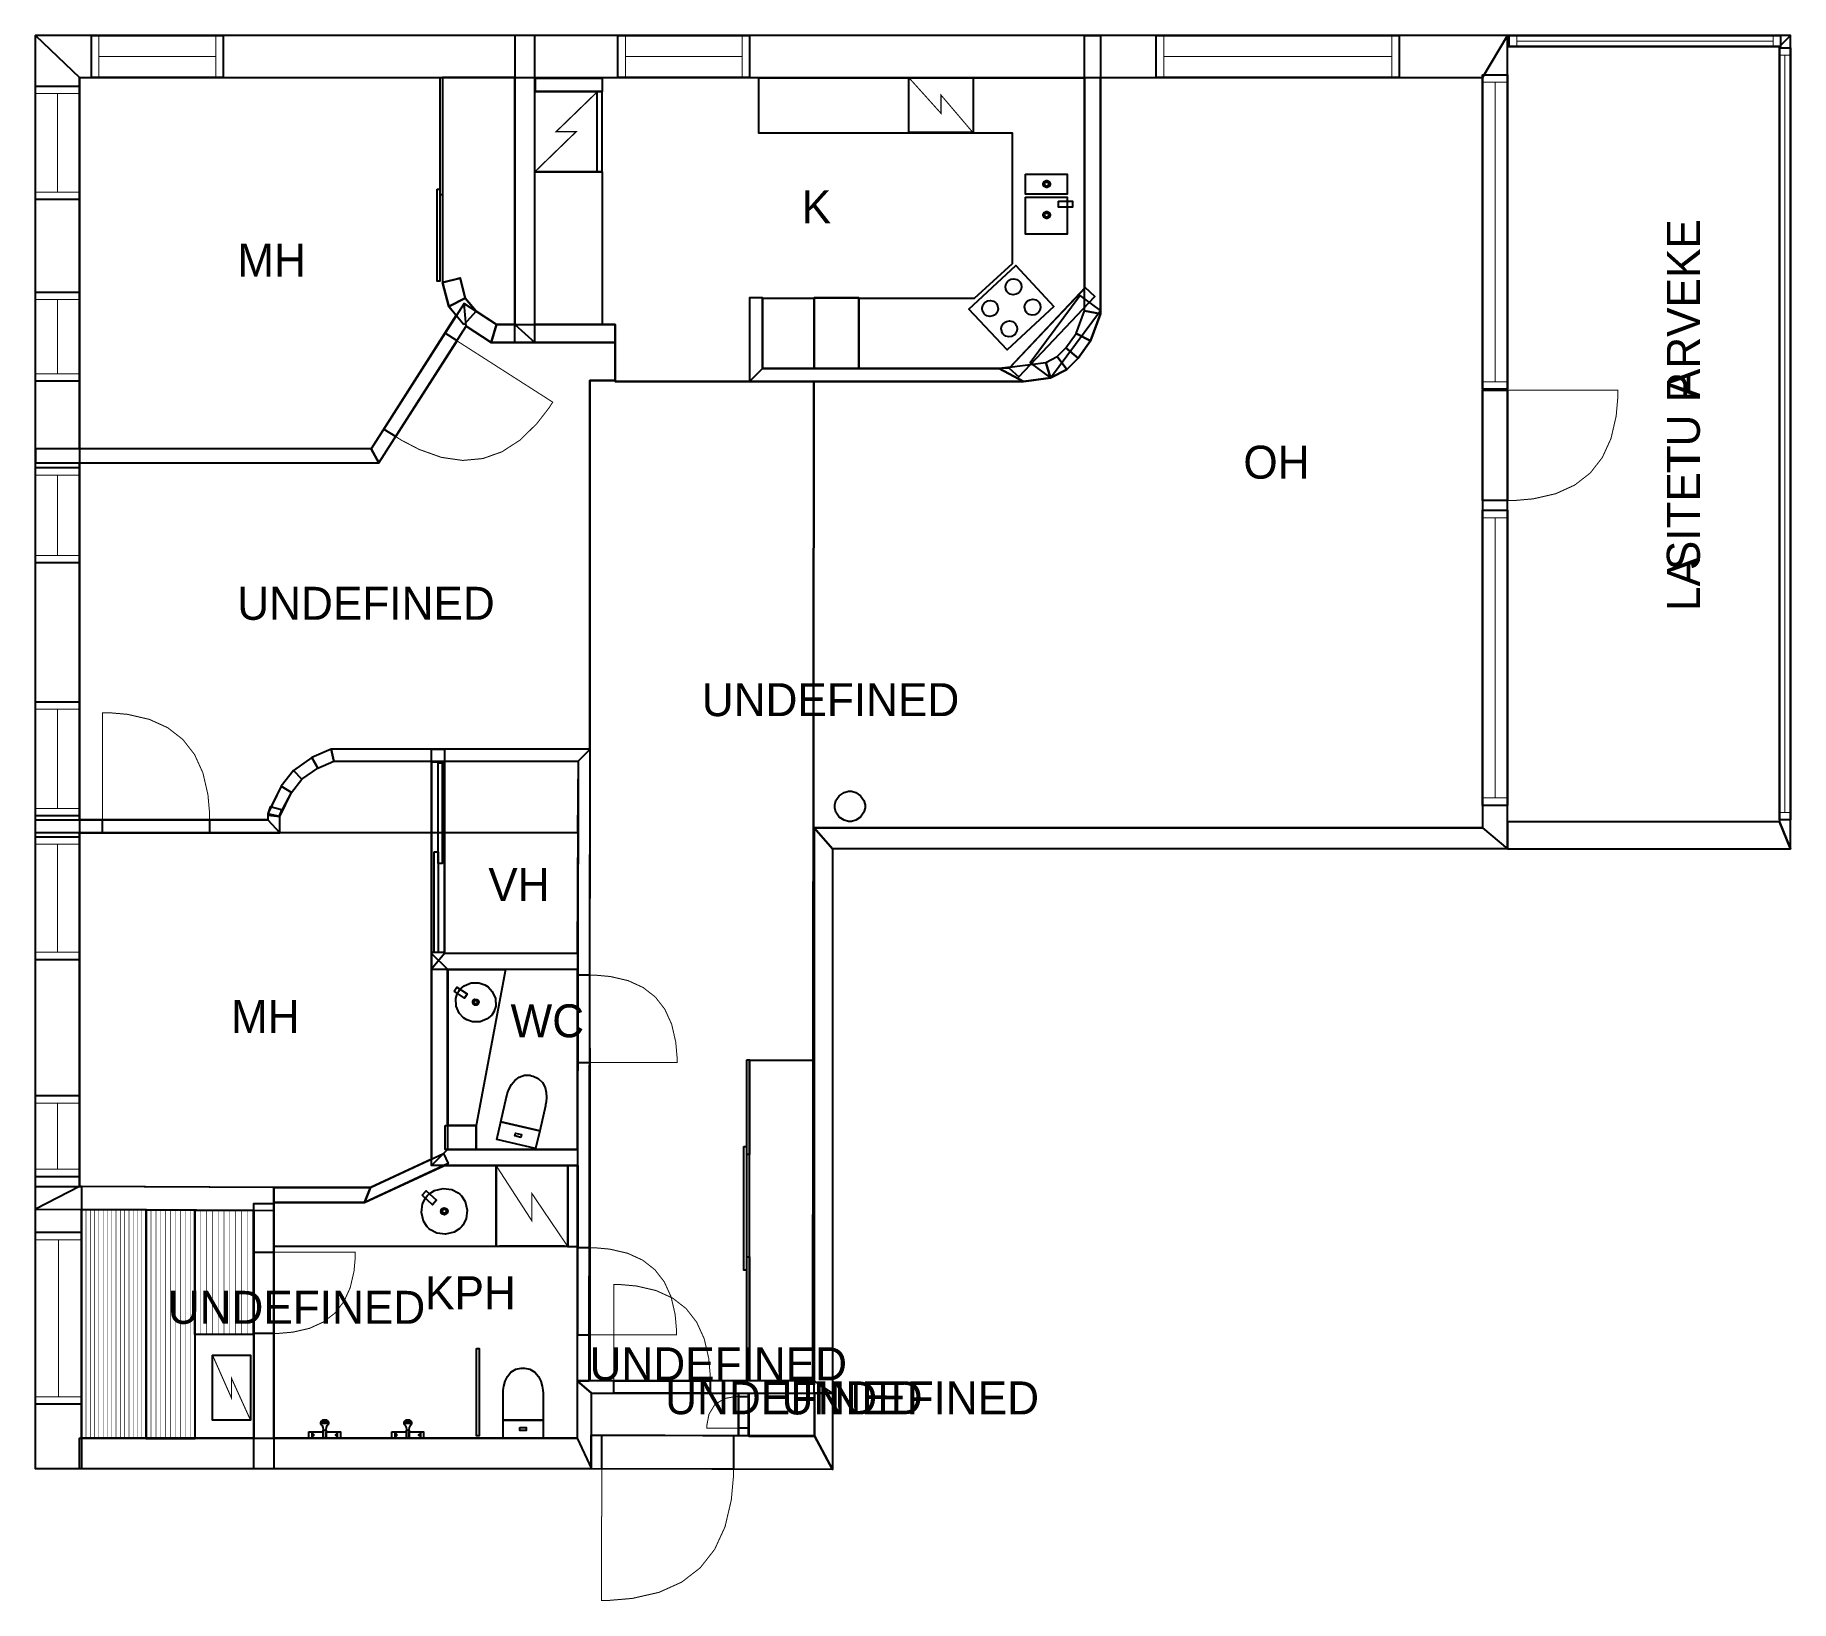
# Model space of a CAD drawing. Extents: x 1.5 to 19.8, y 0 to 16.3.
import ezdxf

# ---------------------------------------------------------------- set-up
doc = ezdxf.new("R2010")
doc.units = 0
doc.layers.get('0').update_dxf_attribs({"linetype": 'CONTINUOUS'})

msp = doc.modelspace()

# ---------------------------------------------------------------- texts
at = {"color": 0}
for s, p in [('K', (9.49613, 14.3608)), ('MH', (3.61788, 13.8072)), ('OH', (14.0957, 11.7008)), ('UNDEFINED', (3.61774, 10.2303)), ('UNDEFINED', (8.45533, 9.22621)), ('VH', (6.23204, 7.30154)), ('MH', (3.55203, 5.92361)), ('WC', (6.46389, 5.87971)), ('KPH', (5.57365, 3.04639)), ('UNDEFINED', (2.89329, 2.89449)), ('UNDEFINED', (7.28658, 2.30608)), ('UNDEFINED', (8.07385, 1.95249)), ('UNDEFINED', (9.28644, 1.95049))]:
    msp.add_text(s, height=0.34375, dxfattribs=at).set_placement(p)
for s, p in [('ARVEKE', (18.8496, 12.5395)), ('TU P', (18.8496, 11.7563)), ('SITET', (18.8496, 10.7474)), ('LA', (18.8496, 10.3229))]:
    msp.add_text(s, height=0.34375, rotation=90, dxfattribs=at).set_placement(p)

# ---------------------------------------------------------------- linework, layer by layer
at = {"color": 0}
for points, const_width in [([(1.97586, 15.88), (16.5861, 15.88), (16.8465, 16.3175), (1.51753, 16.3175), (1.97586, 15.88)], 0.00208), ([(1.51753, 4.08882), (1.51753, 16.3175), (1.97586, 15.88), (1.97586, 4.32601), (1.51753, 4.08882)], 0.00208), ([(2.09874, 16.3175), (3.47206, 16.3175), (3.47206, 15.88), (2.09874, 15.88), (2.09874, 16.3175)], 0.01042), ([(2.09874, 16.3175), (3.47206, 16.3175), (3.47206, 15.88), (2.09874, 15.88), (2.09874, 16.3175)], 0.01042), ([(6.50928, 16.3175), (6.50928, 13.3071), (6.71761, 13.1196), (6.71761, 16.3175), (6.50928, 16.3175)], 0.00208), ([(7.58138, 16.3175), (8.95258, 16.3175), (8.95258, 15.88), (7.58138, 15.88), (7.58138, 16.3175)], 0.01042), ([(7.58138, 16.3175), (8.95258, 16.3175), (8.95258, 15.88), (7.58138, 15.88), (7.58138, 16.3175)], 0.01042), ([(12.6068, 16.3175), (12.6068, 13.4195), (12.4401, 13.449), (12.4401, 16.3175), (12.6068, 16.3175)], 0.00208), ([(13.1875, 16.3175), (15.7182, 16.3175), (15.7182, 15.88), (13.1875, 15.88), (13.1875, 16.3175)], 0.01042), ([(13.1875, 16.3175), (15.7182, 16.3175), (15.7182, 15.88), (13.1875, 15.88), (13.1875, 16.3175)], 0.01042), ([(16.5861, 15.88), (16.5861, 8.06108), (16.8465, 7.84233), (16.8465, 16.3175), (16.5861, 15.88)], 0.00208), ([(19.7925, 16.3175), (16.8465, 16.3175), (16.8465, 16.2029), (19.6779, 16.2029), (19.7925, 16.3175)], 0.00208), ([(16.8653, 16.3175), (19.691, 16.3175), (19.691, 16.2029), (16.8653, 16.2029), (16.8653, 16.3175)], 0.01042), ([(16.8653, 16.3175), (19.691, 16.3175), (19.691, 16.2029), (16.8653, 16.2029), (16.8653, 16.3175)], 0.01042), ([(19.7925, 7.84233), (19.7925, 16.3175), (19.6779, 16.2029), (19.6779, 8.12358), (19.7925, 7.84233)], 0.00208), ([(16.8465, 16.2029), (19.6779, 16.2029), (19.6779, 8.12358), (16.8465, 8.12358), (16.8465, 16.2029)], 0.00208), ([(19.6779, 16.1914), (19.7925, 16.1914), (19.7925, 8.14529), (19.6779, 8.14529), (19.6779, 16.1914)], 0.01042), ([(19.6779, 16.1914), (19.7925, 16.1914), (19.7925, 8.14529), (19.6779, 8.14529), (19.6779, 16.1914)], 0.01042), ([(16.5861, 15.9092), (16.8465, 15.9092), (16.8465, 12.6322), (16.5861, 12.6322), (16.5861, 15.9092)], 0.01042), ([(16.5861, 15.9092), (16.8465, 15.9092), (16.8465, 12.6322), (16.5861, 12.6322), (16.5861, 15.9092)], 0.01042), ([(1.51753, 15.7921), (1.97586, 15.7921), (1.97586, 14.6082), (1.51753, 14.6082), (1.51753, 15.7921)], 0.01042), ([(1.51753, 15.7921), (1.97586, 15.7921), (1.97586, 14.6082), (1.51753, 14.6082), (1.51753, 15.7921)], 0.01042), ([(5.73014, 15.88), (5.75618, 15.88), (5.75618, 14.6593), (5.73014, 14.6593), (5.73014, 15.88)], 0.01042), ([(6.50928, 13.3043), (6.50928, 15.88), (5.75618, 15.88), (5.75618, 13.7447), (5.93761, 13.7918), (5.9924, 13.5808), (6.10417, 13.446), (6.31858, 13.3071), (6.50928, 13.3043)], 0.01042), ([(6.71783, 15.7343), (6.71783, 14.8994), (7.41276, 14.8994), (7.41276, 15.7343), (6.71783, 15.7343)], 0.01391), ([(6.72185, 15.8746), (6.72185, 15.7343), (7.41758, 15.7343), (7.41758, 15.8746), (6.72185, 15.8746)], 0.01403), ([(7.36643, 15.7343), (7.36643, 14.8994), (7.41276, 14.8994), (7.41276, 15.7343), (7.36643, 15.7343)], 0.01391), ([(10.0914, 12.8494), (10.0914, 13.5805), (11.2941, 13.5805), (11.6918, 13.9424), (11.6918, 15.3024), (9.05063, 15.3024), (9.05063, 15.8769), (12.4373, 15.8769), (12.4373, 13.678), (11.658, 12.8533), (10.0914, 12.8492), (10.0914, 12.8494)], 0.01042), ([(10.6129, 15.8783), (11.2799, 15.8783), (11.2799, 15.3063), (10.6129, 15.3063), (10.6129, 15.8783)], 0.01112), ([(6.71761, 14.8994), (6.71761, 13.3071), (7.41857, 13.3071), (7.41857, 14.8994), (6.71761, 14.8994)], 0.01042), ([(11.8278, 14.8747), (11.8278, 14.6664), (12.2614, 14.6664), (12.2614, 14.8747), (11.8278, 14.8747)], 0.01042), ([(5.70079, 14.719), (5.72683, 14.719), (5.72683, 13.7571), (5.70079, 13.7571), (5.70079, 14.719)], 0.01042), ([(11.8267, 14.6351), (11.8267, 14.2497), (12.2604, 14.2497), (12.2604, 14.6351), (11.8267, 14.6351)], 0.01042), ([(12.0467, 14.734), (12.0403, 14.734), (12.0209, 14.7447), (12.0102, 14.7642), (12.0102, 14.7706), (12.0102, 14.7769), (12.0209, 14.7964), (12.0403, 14.8069), (12.0467, 14.8069), (12.0531, 14.8069), (12.0725, 14.7964), (12.0832, 14.7769), (12.0832, 14.7706), (12.0832, 14.7642), (12.0725, 14.7447), (12.0531, 14.734), (12.0467, 14.734)], 0.00833), ([(12.0467, 14.7497), (12.043, 14.7497), (12.032, 14.7558), (12.0259, 14.7668), (12.0259, 14.7706), (12.0259, 14.7742), (12.032, 14.7853), (12.043, 14.7914), (12.0467, 14.7914), (12.0503, 14.7914), (12.0614, 14.7853), (12.0675, 14.7742), (12.0675, 14.7706), (12.0675, 14.7668), (12.0614, 14.7558), (12.0503, 14.7497), (12.0467, 14.7497)], 0.00833), ([(12.0467, 14.4111), (12.0403, 14.4111), (12.0209, 14.4218), (12.0102, 14.4413), (12.0102, 14.4476), (12.0102, 14.454), (12.0209, 14.4735), (12.0403, 14.484), (12.0467, 14.484), (12.0531, 14.484), (12.0725, 14.4735), (12.0832, 14.454), (12.0832, 14.4476), (12.0832, 14.4413), (12.0725, 14.4218), (12.0531, 14.4111), (12.0467, 14.4111)], 0.00833), ([(12.0467, 14.4268), (12.043, 14.4268), (12.032, 14.4329), (12.0259, 14.4439), (12.0259, 14.4476), (12.0259, 14.4512), (12.032, 14.4624), (12.043, 14.4685), (12.0467, 14.4685), (12.0503, 14.4685), (12.0614, 14.4624), (12.0675, 14.4512), (12.0675, 14.4476), (12.0675, 14.4439), (12.0614, 14.4329), (12.0503, 14.4268), (12.0467, 14.4268)], 0.00833), ([(12.1707, 14.5935), (12.1707, 14.531), (12.3166, 14.531), (12.3166, 14.5935), (12.1707, 14.5935)], 0.01042), ([(12.1228, 13.4959), (11.6356, 13.0416), (11.2377, 13.4682), (11.725, 13.9225), (12.1228, 13.4959)], 0.01042), ([(5.82135, 13.4932), (5.75613, 13.7446), (5.93761, 13.7917), (5.9924, 13.5808), (5.82135, 13.4932)], 0.00208), ([(11.6408, 13.6432), (11.6353, 13.6492), (11.6235, 13.6714), (11.6185, 13.703), (11.6257, 13.7342), (11.639, 13.7555), (11.645, 13.761), (11.6509, 13.7665), (11.6731, 13.7784), (11.7046, 13.7834), (11.7358, 13.7762), (11.7572, 13.7629), (11.7628, 13.7569), (11.7682, 13.751), (11.7801, 13.7287), (11.785, 13.6972), (11.7778, 13.6661), (11.7645, 13.6446), (11.7586, 13.6391), (11.7527, 13.6336), (11.7304, 13.6218), (11.6988, 13.6168), (11.6677, 13.624), (11.6463, 13.6373), (11.6408, 13.6432)], 0.00833), ([(1.51753, 13.6456), (1.97586, 13.6456), (1.97586, 12.7152), (1.51753, 12.7152), (1.51753, 13.6456)], 0.01042), ([(1.51753, 13.6456), (1.97586, 13.6456), (1.97586, 12.7152), (1.51753, 12.7152), (1.51753, 13.6456)], 0.01042), ([(5.97825, 13.3043), (5.82135, 13.4932), (5.9924, 13.5808), (6.10417, 13.446), (5.97825, 13.3043)], 0.00208), ([(9.08854, 12.8492), (9.08854, 13.5851), (8.95313, 13.5851), (8.95313, 12.7138), (9.08854, 12.8492)], 0.00208), ([(9.09169, 13.5803), (9.62522, 13.5803), (9.62522, 12.8494), (9.09169, 12.8494), (9.09169, 13.5803)], 0.01042), ([(9.62522, 13.5851), (10.0914, 13.5851), (10.0914, 12.8492), (9.62522, 12.8492), (9.62522, 13.5851)], 0.00208), ([(11.3975, 13.4178), (11.392, 13.4238), (11.3802, 13.446), (11.3752, 13.4776), (11.3824, 13.5087), (11.3957, 13.5301), (11.4016, 13.5356), (11.4076, 13.5411), (11.4298, 13.553), (11.4614, 13.5579), (11.4925, 13.5508), (11.5139, 13.5374), (11.5194, 13.5315), (11.5249, 13.5256), (11.5367, 13.5033), (11.5418, 13.4718), (11.5346, 13.4407), (11.5212, 13.4192), (11.5153, 13.4137), (11.5093, 13.4082), (11.4871, 13.3964), (11.4556, 13.3914), (11.4244, 13.3986), (11.403, 13.4119), (11.3975, 13.4178)], 0.00833), ([(12.4489, 13.6928), (11.6579, 12.8533), (11.7566, 12.7604), (12.5475, 13.6), (12.4489, 13.6928)], 0.00208), ([(11.839, 13.4307), (11.8335, 13.4366), (11.8217, 13.4589), (11.8167, 13.4905), (11.8238, 13.5216), (11.8372, 13.543), (11.8432, 13.5484), (11.8491, 13.554), (11.8713, 13.5658), (11.9028, 13.5708), (11.934, 13.5636), (11.9554, 13.5503), (11.9609, 13.5443), (11.9664, 13.5384), (11.9783, 13.5162), (11.9832, 13.4847), (11.976, 13.4535), (11.9627, 13.4321), (11.9568, 13.4265), (11.9508, 13.4211), (11.9286, 13.4092), (11.8971, 13.4042), (11.8659, 13.4115), (11.8445, 13.4247), (11.839, 13.4307)], 0.00833), ([(12.0878, 12.7504), (12.6068, 13.4546), (12.3946, 13.611), (11.8757, 12.9067), (12.0878, 12.7504)], 0.00208), ([(5.09261, 11.8661), (6.00315, 13.2881), (5.98178, 13.5254), (5.01281, 12.0119), (5.09261, 11.8661)], 0.00208), ([(6.26313, 13.1196), (6.00315, 13.2881), (5.98178, 13.5254), (6.31853, 13.3071), (6.26313, 13.1196)], 0.00208), ([(11.5965, 13.2045), (11.5909, 13.2104), (11.5791, 13.2327), (11.5741, 13.2643), (11.5813, 13.2954), (11.5946, 13.3168), (11.6006, 13.3223), (11.6065, 13.3278), (11.6288, 13.3396), (11.6603, 13.3446), (11.6914, 13.3375), (11.7128, 13.3241), (11.7184, 13.3181), (11.7238, 13.3122), (11.7357, 13.29), (11.7407, 13.2585), (11.7335, 13.2273), (11.7202, 13.2059), (11.7143, 13.2004), (11.7083, 13.1949), (11.686, 13.1831), (11.6545, 13.1781), (11.6233, 13.1853), (11.6019, 13.1986), (11.5965, 13.2045)], 0.00833), ([(12.6068, 13.4195), (12.5033, 13.1359), (12.3546, 13.2147), (12.4401, 13.449), (12.6068, 13.4195)], 0.00208), ([(5.26768, 12.1397), (5.90603, 13.1366), (5.78321, 13.2153), (5.14492, 12.2183), (5.26768, 12.1397)], 0.01042), ([(5.26768, 12.1397), (5.90603, 13.1366), (5.78321, 13.2153), (5.14492, 12.2183), (5.26768, 12.1397)], 0.01042), ([(6.71761, 13.1196), (6.26313, 13.1196), (6.31853, 13.3071), (6.50928, 13.3071), (6.71761, 13.1196)], 0.00208), ([(6.50928, 13.3071), (7.55279, 13.3071), (7.55279, 13.1196), (6.50928, 13.1196), (6.50928, 13.3071)], 0.00208), ([(12.5033, 13.1359), (12.3736, 12.9564), (12.2456, 13.0639), (12.3546, 13.2147), (12.5033, 13.1359)], 0.00208), ([(5.26768, 12.1397), (5.32607, 12.1023), (5.51129, 12.0056), (5.74376, 11.9227), (5.96496, 11.8909), (6.17497, 11.9102), (6.37375, 11.9806), (6.56136, 12.1021), (6.73774, 12.2746), (6.8655, 12.4399), (6.90294, 12.4983), (5.90593, 13.1366), (5.26768, 12.1397)], 0.01042), ([(12.3736, 12.9564), (12.2573, 12.8369), (12.1571, 12.9728), (12.2456, 13.0639), (12.3736, 12.9564)], 0.00208), ([(11.8053, 12.7138), (8.95313, 12.7138), (9.08854, 12.8492), (11.553, 12.8492), (11.8053, 12.7138)], 0.00208), ([(12.0878, 12.7504), (11.8053, 12.7138), (11.553, 12.8492), (12.0378, 12.9119), (12.0878, 12.7504)], 0.00208), ([(12.2573, 12.8369), (12.0878, 12.7504), (12.0378, 12.9119), (12.1571, 12.9728), (12.2573, 12.8369)], 0.00208), ([(16.5861, 12.6222), (16.8465, 12.6222), (16.8465, 11.4727), (16.5861, 11.4727), (16.5861, 12.6222)], 0.01042), ([(16.5861, 12.6222), (16.8465, 12.6222), (16.8465, 11.4727), (16.5861, 11.4727), (16.5861, 12.6222)], 0.01042), ([(16.8465, 11.4727), (16.9139, 11.4727), (17.116, 11.4907), (17.3494, 11.5445), (17.5469, 11.6343), (17.7086, 11.7601), (17.8343, 11.9217), (17.9242, 12.1193), (17.9781, 12.3528), (17.996, 12.5548), (17.996, 12.6222), (16.8465, 12.6222), (16.8465, 11.4727)], 0.01042), ([(1.51753, 11.8661), (5.09261, 11.8661), (5.01281, 12.0119), (1.51753, 12.0119), (1.51753, 11.8661)], 0.00208), ([(1.51753, 11.8158), (1.97586, 11.8158), (1.97586, 10.8233), (1.51753, 10.8233), (1.51753, 11.8158)], 0.01042), ([(1.51753, 11.8158), (1.97586, 11.8158), (1.97586, 10.8233), (1.51753, 10.8233), (1.51753, 11.8158)], 0.01042), ([(16.5861, 11.3718), (16.8465, 11.3718), (16.8465, 8.29656), (16.5861, 8.29656), (16.5861, 11.3718)], 0.01042), ([(16.5861, 11.3718), (16.8465, 11.3718), (16.8465, 8.29656), (16.5861, 8.29656), (16.5861, 11.3718)], 0.01042), ([(1.51753, 9.37603), (1.97586, 9.37603), (1.97586, 8.18718), (1.51753, 8.18718), (1.51753, 9.37603)], 0.01042), ([(1.51753, 9.37603), (1.97586, 9.37603), (1.97586, 8.18718), (1.51753, 8.18718), (1.51753, 9.37603)], 0.01042), ([(3.32958, 8.14654), (3.32958, 8.21197), (3.31213, 8.4081), (3.25982, 8.63476), (3.17264, 8.82656), (3.05057, 8.98351), (2.89367, 9.10558), (2.70188, 9.19276), (2.47515, 9.24507), (2.27903, 9.26247), (2.21365, 9.26247), (2.21365, 8.14654), (3.32958, 8.14654)], 0.01042), ([(4.29156, 8.56808), (4.45719, 8.68539), (4.39572, 8.79497), (4.20492, 8.65989), (4.29156, 8.56808)], 0.00208), ([(4.45719, 8.68539), (4.62294, 8.75672), (4.59717, 8.88172), (4.39572, 8.79497), (4.45719, 8.68539)], 0.00208), ([(4.62294, 8.75672), (7.16846, 8.75672), (7.29362, 8.88172), (4.59717, 8.88172), (4.62294, 8.75672)], 0.00208), ([(5.64199, 6.58822), (5.64199, 8.88172), (5.7774, 8.88172), (5.7774, 6.75489), (5.64199, 6.58822)], 0.00208), ([(7.16846, 8.75672), (7.15907, 2.29975), (7.28407, 2.29953), (7.29362, 8.88172), (7.16846, 8.75672)], 0.00208), ([(4.06142, 8.01113), (4.06142, 8.20042), (4.1811, 8.43001), (4.2915, 8.56803), (4.45725, 8.68539), (4.62289, 8.75678), (7.1684, 8.75678), (7.16254, 8.01113), (4.06142, 8.01113)], 0.01042), ([(4.18104, 8.42996), (4.29156, 8.56808), (4.20492, 8.65989), (4.07449, 8.49685), (4.18104, 8.42996)], 0.00208), ([(5.64199, 8.75196), (5.7774, 8.75196), (5.7774, 6.76411), (5.64199, 6.76411), (5.64199, 8.75196)], 0.01042), ([(5.70969, 8.73882), (5.75136, 8.73882), (5.75136, 7.69217), (5.70969, 7.69217), (5.70969, 8.73882)], 0.01042), ([(4.06147, 8.17925), (4.18104, 8.42996), (4.07449, 8.49685), (3.93647, 8.20757), (4.06147, 8.17925)], 0.00208), ([(4.06147, 8.17925), (4.07981, 8.25049), (3.95888, 8.28174), (3.93647, 8.19515), (4.06147, 8.17925)], 0.00208), ([(4.06147, 8.01113), (1.51753, 8.01113), (1.51753, 8.14654), (3.93647, 8.14654), (4.06147, 8.01113)], 0.00208), ([(2.21365, 8.14654), (3.32958, 8.14654), (3.32958, 8.01113), (2.21365, 8.01113), (2.21365, 8.14654)], 0.01042), ([(2.21365, 8.14654), (3.32958, 8.14654), (3.32958, 8.01113), (2.21365, 8.01113), (2.21365, 8.14654)], 0.01042), ([(4.06147, 8.01113), (4.06147, 8.17925), (3.93647, 8.20757), (3.93647, 8.14654), (4.06147, 8.01113)], 0.00208), ([(16.8465, 7.84233), (9.81749, 7.84233), (9.62418, 8.06108), (16.5861, 8.06108), (16.8465, 7.84233)], 0.00208), ([(9.81749, 7.84233), (9.81749, 2.17329), (9.62418, 2.17329), (9.62418, 8.06108), (9.81749, 7.84233)], 0.00208), ([(16.8465, 7.84233), (19.7925, 7.84233), (19.6779, 8.12358), (16.8465, 8.12358), (16.8465, 7.84233)], 0.00208), ([(1.51753, 7.97006), (1.97586, 7.97006), (1.97586, 6.6881), (1.51753, 6.6881), (1.51753, 7.97006)], 0.01042), ([(1.51753, 7.97006), (1.97586, 7.97006), (1.97586, 6.6881), (1.51753, 6.6881), (1.51753, 7.97006)], 0.01042), ([(5.66803, 7.81082), (5.70969, 7.81082), (5.70969, 6.76411), (5.66803, 6.76411), (5.66803, 7.81082)], 0.01042), ([(7.16553, 6.75489), (5.7774, 6.75489), (5.64199, 6.58822), (7.16553, 6.58822), (7.16553, 6.75489)], 0.00208), ([(5.80865, 6.58822), (5.80865, 4.71197), (5.64199, 4.54531), (5.64199, 6.75489), (5.80865, 6.58822)], 0.00208), ([(5.81299, 4.96153), (5.81299, 6.58817), (6.41162, 6.58817), (6.10661, 4.96153), (5.81299, 4.96153)], 0.01042), ([(5.87571, 6.35915), (5.90483, 6.40403), (6.01313, 6.33371), (5.984, 6.28885), (5.87571, 6.35915)], 0.00892), ([(6.21311, 6.4165), (6.23036, 6.40528), (6.27354, 6.35801), (6.30615, 6.28444), (6.30875, 6.20503), (6.29015, 6.14572), (6.27929, 6.12896), (6.26839, 6.11225), (6.22179, 6.07113), (6.14817, 6.04118), (6.06771, 6.04107), (6.00694, 6.06125), (5.98969, 6.07249), (5.97239, 6.08371), (5.92919, 6.13097), (5.8966, 6.20454), (5.89399, 6.28396), (5.91265, 6.34326), (5.92356, 6.35997), (5.9344, 6.37674), (5.98101, 6.41786), (6.05464, 6.44781), (6.1351, 6.44797), (6.19581, 6.42779), (6.21311, 6.4165)], 0.00892), ([(7.16521, 6.5281), (7.16385, 5.61882), (7.28885, 5.6186), (7.29021, 6.52789), (7.16521, 6.5281)], 0.01042), ([(7.16521, 6.5281), (7.16385, 5.61882), (7.28885, 5.6186), (7.29021, 6.52789), (7.16521, 6.5281)], 0.01042), ([(7.29021, 6.52789), (7.34343, 6.52783), (7.50325, 6.51335), (7.68787, 6.47043), (7.84407, 6.39908), (7.97179, 6.29943), (8.07101, 6.17139), (8.14188, 6.01497), (8.18419, 5.83018), (8.19819, 5.67031), (8.19814, 5.61703), (7.28885, 5.6186), (7.29021, 6.52789)], 0.01042), ([(6.11762, 6.27115), (6.12136, 6.26878), (6.13178, 6.25108), (6.13004, 6.23107), (6.12771, 6.22743), (6.12532, 6.22385), (6.10775, 6.21408), (6.08735, 6.21642), (6.08365, 6.21881), (6.07992, 6.22125), (6.06944, 6.23893), (6.07118, 6.259), (6.07357, 6.26258), (6.0759, 6.26622), (6.09347, 6.27593), (6.11388, 6.2736), (6.11762, 6.27115)], 0.00713), ([(6.11035, 6.25993), (6.11247, 6.25857), (6.11843, 6.24849), (6.1174, 6.23703), (6.1161, 6.23492), (6.11475, 6.23286), (6.10465, 6.22732), (6.09304, 6.22868), (6.09093, 6.23004), (6.08876, 6.23144), (6.08279, 6.24154), (6.08382, 6.25299), (6.08518, 6.25504), (6.08649, 6.25711), (6.09651, 6.26269), (6.10818, 6.26133), (6.11035, 6.25993)], 0.00713), ([(6.42182, 5.25939), (6.42182, 5.25939), (6.42437, 5.27089), (6.43289, 5.30072), (6.44874, 5.34201), (6.4731, 5.38797), (6.50738, 5.43158), (6.55274, 5.4661), (6.61057, 5.48454), (6.66488, 5.48411), (6.68213, 5.48008), (6.69993, 5.47601), (6.75076, 5.45221), (6.79644, 5.40983), (6.8234, 5.35861), (6.83593, 5.30419), (6.83826, 5.25211), (6.83469, 5.20796), (6.82938, 5.17736), (6.82671, 5.1659), (6.82671, 5.1659), (6.76736, 4.90425), (6.36143, 4.998), (6.42182, 5.25939)], 0.01042), ([(8.92606, 5.64415), (8.9521, 5.64415), (8.9521, 4.65707), (8.92606, 4.65707), (8.92606, 5.64415)], 0.01042), ([(8.95215, 5.64296), (8.95215, 2.29975), (9.62424, 2.29975), (9.62424, 5.64296), (8.95215, 5.64296)], 0.01042), ([(1.51753, 5.27246), (1.97586, 5.27246), (1.97586, 4.42676), (1.51753, 4.42676), (1.51753, 5.27246)], 0.01042), ([(1.51753, 5.27246), (1.97586, 5.27246), (1.97586, 4.42676), (1.51753, 4.42676), (1.51753, 5.27246)], 0.01042), ([(5.78375, 4.96153), (6.10667, 4.96153), (6.10667, 4.71197), (5.78375, 4.71197), (5.78375, 4.96153)], 0.00208), ([(6.72521, 4.72174), (6.31928, 4.81549), (6.36143, 4.998), (6.76731, 4.90425), (6.72521, 4.72174)], 0.01042), ([(6.57206, 4.83703), (6.50749, 4.85194), (6.5146, 4.88271), (6.5791, 4.86779), (6.57206, 4.83703)], 0.01042), ([(5.00667, 4.31569), (5.76471, 4.66797), (5.81304, 4.56413), (4.94228, 4.15944), (5.00667, 4.31569)], 0.00208), ([(5.80865, 4.71197), (7.16249, 4.71197), (7.16249, 4.54531), (5.64199, 4.54531), (5.80865, 4.71197)], 0.00208), ([(8.89458, 4.74143), (8.92062, 4.74143), (8.92062, 3.45307), (8.89458, 3.45307), (8.89458, 4.74143)], 0.01042), ([(3.99994, 4.15944), (4.94233, 4.15944), (5.77544, 4.54406), (6.31233, 4.54531), (6.31233, 3.69987), (3.99994, 3.69987), (3.99994, 4.15944)], 0.01042), ([(6.31239, 4.54531), (7.05968, 4.54531), (7.05968, 3.69987), (6.31239, 3.69987), (6.31239, 4.54531)], 0.01246), ([(7.05968, 4.54335), (7.16385, 4.54335), (7.16385, 3.69749), (7.05968, 3.69749), (7.05968, 4.54335)], 0.01042), ([(3.99989, 4.31569), (1.97586, 4.32601), (1.51753, 4.08882), (3.99875, 4.07611), (3.99989, 4.31569)], 0.00208), ([(1.51753, 4.32601), (1.99669, 4.32601), (1.99669, 1.38509), (1.51753, 1.38509), (1.51753, 4.32601)], 0.00208), ([(3.99989, 4.31569), (5.00667, 4.31569), (4.94228, 4.15944), (3.99989, 4.15944), (3.99989, 4.31569)], 0.00208), ([(5.93474, 4.24457), (5.95204, 4.229), (5.99138, 4.16818), (6.01362, 4.0791), (6.00082, 3.98812), (5.96804, 3.92356), (5.95247, 3.90619), (5.93685, 3.88889), (5.87603, 3.84956), (5.78694, 3.82731), (5.69596, 3.84011), (5.6314, 3.87294), (5.6141, 3.88851), (5.59674, 3.90414), (5.5574, 3.9649), (5.53515, 4.05399), (5.54796, 4.14497), (5.58074, 4.20953), (5.59636, 4.22683), (5.61193, 4.24419), (5.67275, 4.28353), (5.76183, 4.30578), (5.85281, 4.29297), (5.91737, 4.26019), (5.93474, 4.24457)], 0.01042), ([(5.54221, 4.23356), (5.58399, 4.28), (5.69239, 4.18246), (5.65056, 4.13601), (5.54221, 4.23356)], 0.01042), ([(1.9975, 4.08469), (1.9975, 1.69803), (2.66835, 1.69803), (2.66835, 4.08469), (1.9975, 4.08469)], 0.01042), ([(2.66911, 4.0816), (2.66911, 1.6965), (3.17725, 1.6965), (3.17725, 4.0816), (2.66911, 4.0816)], 0.01042), ([(3.17725, 4.07878), (3.17725, 2.78282), (3.78157, 2.78282), (3.78157, 4.07878), (3.17725, 4.07878)], 0.01042), ([(3.99989, 4.14903), (3.99875, 1.38509), (3.79042, 1.3852), (3.79156, 4.14914), (3.99989, 4.14903)], 0.00208), ([(5.79801, 4.09429), (5.80176, 4.09093), (5.81, 4.06912), (5.8041, 4.04656), (5.80072, 4.04281), (5.79736, 4.03906), (5.77556, 4.03082), (5.75299, 4.03678), (5.74924, 4.04015), (5.7455, 4.04351), (5.73719, 4.06532), (5.74317, 4.08789), (5.74653, 4.09164), (5.74989, 4.09538), (5.77169, 4.10363), (5.79428, 4.09771), (5.79801, 4.09429)], 0.00833), ([(5.7876, 4.08268), (5.78971, 4.08078), (5.79443, 4.06831), (5.79101, 4.05544), (5.78911, 4.05328), (5.78717, 4.05117), (5.77468, 4.04644), (5.76183, 4.04986), (5.75971, 4.05176), (5.75754, 4.05371), (5.75282, 4.06614), (5.75618, 4.07904), (5.75814, 4.08117), (5.76004, 4.08333), (5.77251, 4.08806), (5.78543, 4.08464), (5.7876, 4.08268)], 0.00833), ([(1.51753, 3.84901), (1.99669, 3.84901), (1.99669, 2.05707), (1.51753, 2.05707), (1.51753, 3.84901)], 0.01042), ([(1.51753, 3.84901), (1.99669, 3.84901), (1.99669, 2.05707), (1.51753, 2.05707), (1.51753, 3.84901)], 0.01042), ([(7.16103, 3.68728), (7.15967, 2.78006), (7.28467, 2.77983), (7.28603, 3.68707), (7.16103, 3.68728)], 0.01042), ([(7.16103, 3.68728), (7.15967, 2.78006), (7.28467, 2.77983), (7.28603, 3.68707), (7.16103, 3.68728)], 0.01042), ([(7.28603, 3.68707), (7.33914, 3.68701), (7.49858, 3.67253), (7.68283, 3.62967), (7.83865, 3.55854), (7.9661, 3.4591), (8.06511, 3.33137), (8.13574, 3.17535), (8.178, 2.991), (8.19194, 2.83149), (8.19189, 2.77832), (7.28467, 2.77983), (7.28603, 3.68707)], 0.01042), ([(3.99968, 3.64204), (3.99935, 2.79476), (3.79101, 2.79486), (3.79135, 3.64214), (3.99968, 3.64204)], 0.01042), ([(3.99968, 3.64204), (3.99935, 2.79476), (3.79101, 2.79486), (3.79135, 3.64214), (3.99968, 3.64204)], 0.01042), ([(3.99935, 2.79476), (4.04893, 2.79476), (4.19792, 2.80794), (4.37007, 2.84754), (4.51574, 2.91368), (4.63493, 3.00629), (4.72765, 3.12537), (4.79389, 3.271), (4.83365, 3.44308), (4.84694, 3.59201), (4.847, 3.64165), (3.99968, 3.64204), (3.99935, 2.79476)], 0.01042), ([(8.92611, 3.5931), (8.95215, 3.5931), (8.95215, 2.30474), (8.92611, 2.30474), (8.92611, 3.5931)], 0.01042), ([(8.54324, 2.29975), (8.54324, 2.35861), (8.5275, 2.53521), (8.48042, 2.73926), (8.40196, 2.91194), (8.29204, 3.05322), (8.15076, 3.16308), (7.97814, 3.2416), (7.77408, 3.28868), (7.5975, 3.30436), (7.53863, 3.30436), (7.53863, 2.29975), (8.54324, 2.29975)], 0.01042), ([(3.36068, 2.56651), (3.36068, 1.89176), (3.75515, 1.89176), (3.75515, 2.56651), (3.36068, 2.56651)], 0.01125), ([(6.1104, 2.63607), (6.13644, 2.63607), (6.13644, 1.72743), (6.1104, 1.72743), (6.1104, 2.63607)], 0.01042), ([(6.38656, 2.15994), (6.38656, 2.15994), (6.38644, 2.17171), (6.38807, 2.20269), (6.39421, 2.24653), (6.40767, 2.29676), (6.43121, 2.347), (6.46767, 2.39085), (6.51986, 2.42182), (6.57292, 2.43354), (6.5906, 2.43354), (6.60889, 2.43354), (6.66374, 2.42182), (6.71778, 2.39085), (6.75558, 2.347), (6.78, 2.29676), (6.794, 2.24653), (6.8004, 2.20269), (6.80214, 2.17171), (6.80208, 2.15994), (6.80208, 2.15994), (6.80317, 1.89165), (6.38656, 1.89165), (6.38656, 2.15994)], 0.01042), ([(9.62418, 2.29975), (7.15907, 2.29975), (7.30658, 2.17329), (9.81749, 2.17329), (9.62418, 2.29975)], 0.00208), ([(7.15907, 2.29975), (7.15907, 1.70432), (7.30658, 1.38509), (7.30658, 2.17329), (7.15907, 2.29975)], 0.00208), ([(7.53863, 2.29975), (8.54324, 2.29975), (8.54324, 2.17329), (7.53863, 2.17329), (7.53863, 2.29975)], 0.01042), ([(7.53863, 2.29975), (8.54324, 2.29975), (8.54324, 2.17329), (7.53863, 2.17329), (7.53863, 2.29975)], 0.01042), ([(8.83783, 2.13661), (8.80192, 2.13661), (8.69417, 2.1161), (8.59153, 2.05458), (8.53, 1.95199), (8.5095, 1.84424), (8.5095, 1.80832), (8.83783, 1.80832), (8.83783, 2.13661)], 0.01042), ([(8.83783, 2.13661), (8.94228, 2.13661), (8.94228, 1.80832), (8.83783, 1.80832), (8.83783, 2.13661)], 0.01042), ([(8.83783, 2.13661), (8.94228, 2.13661), (8.94228, 1.80832), (8.83783, 1.80832), (8.83783, 2.13661)], 0.01042), ([(8.83783, 2.17329), (8.94228, 2.17329), (8.94228, 1.72885), (8.83783, 1.72885), (8.83783, 2.17329)], 0.00208), ([(8.95042, 2.17329), (8.95042, 1.72103), (9.62999, 1.72103), (9.62999, 2.17329), (8.95042, 2.17329)], 0.01042), ([(9.81749, 2.17329), (9.81749, 1.37527), (9.62999, 1.72651), (9.62999, 2.17329), (9.81749, 2.17329)], 0.00208), ([(6.38656, 1.89165), (6.80311, 1.89165), (6.80311, 1.70437), (6.38656, 1.70437), (6.38656, 1.89165)], 0.01042), ([(7.30658, 1.38509), (1.97586, 1.38509), (1.97586, 1.70432), (7.15907, 1.70432), (7.30658, 1.38509)], 0.00208), ([(4.36285, 1.7679), (4.39828, 1.7679), (4.39828, 1.70437), (4.36285, 1.70437), (4.36285, 1.7679)], 0.01042), ([(4.39828, 1.73665), (4.40147, 1.73546), (4.41114, 1.73161), (4.4139, 1.73042), (4.4139, 1.73042), (4.4139, 1.73188), (4.4139, 1.73617), (4.4139, 1.74046), (4.4139, 1.74186), (4.4139, 1.74186), (4.41151, 1.74121), (4.40153, 1.73785), (4.39828, 1.73665)], 0.00521), ([(4.39719, 1.7679), (4.51389, 1.7679), (4.51389, 1.70437), (4.39719, 1.70437), (4.39719, 1.7679)], 0.01042), ([(4.54199, 1.70437), (4.51389, 1.70437), (4.51389, 1.78771), (4.52089, 1.78771), (4.53668, 1.78771), (4.54199, 1.78771), (4.54199, 1.76687), (4.54199, 1.72), (4.54199, 1.70437)], 0.01042), ([(4.54199, 1.7679), (4.65869, 1.7679), (4.65869, 1.70437), (4.54199, 1.70437), (4.54199, 1.7679)], 0.01042), ([(4.65869, 1.73665), (4.65543, 1.73546), (4.64578, 1.73161), (4.64307, 1.73042), (4.64307, 1.73042), (4.64307, 1.73188), (4.64307, 1.73617), (4.64307, 1.74046), (4.64307, 1.74186), (4.64307, 1.74186), (4.6454, 1.74121), (4.65539, 1.73785), (4.65869, 1.73665)], 0.00521), ([(4.65869, 1.7679), (4.692, 1.7679), (4.692, 1.70437), (4.65869, 1.70437), (4.65869, 1.7679)], 0.01042), ([(5.22851, 1.7679), (5.26394, 1.7679), (5.26394, 1.70437), (5.22851, 1.70437), (5.22851, 1.7679)], 0.01042), ([(5.26394, 1.73665), (5.26714, 1.73546), (5.27681, 1.73161), (5.27957, 1.73042), (5.27957, 1.73042), (5.27957, 1.73188), (5.27957, 1.73617), (5.27957, 1.74046), (5.27957, 1.74186), (5.27957, 1.74186), (5.27718, 1.74121), (5.26719, 1.73785), (5.26394, 1.73665)], 0.00521), ([(5.26292, 1.7679), (5.37956, 1.7679), (5.37956, 1.70437), (5.26292, 1.70437), (5.26292, 1.7679)], 0.01042), ([(5.40771, 1.70437), (5.37956, 1.70437), (5.37956, 1.78771), (5.38656, 1.78771), (5.4024, 1.78771), (5.40771, 1.78771), (5.40771, 1.76687), (5.40771, 1.72), (5.40771, 1.70437)], 0.01042), ([(5.40771, 1.7679), (5.52436, 1.7679), (5.52436, 1.70437), (5.40771, 1.70437), (5.40771, 1.7679)], 0.01042), ([(5.52436, 1.73665), (5.52111, 1.73546), (5.51144, 1.73161), (5.50874, 1.73042), (5.50874, 1.73042), (5.50874, 1.73188), (5.50874, 1.73617), (5.50874, 1.74046), (5.50874, 1.74186), (5.50874, 1.74186), (5.51107, 1.74121), (5.52106, 1.73785), (5.52436, 1.73665)], 0.00521), ([(5.52436, 1.7679), (5.55767, 1.7679), (5.55767, 1.70437), (5.52436, 1.70437), (5.52436, 1.7679)], 0.01042), ([(6.56174, 1.81381), (6.62799, 1.81381), (6.62799, 1.78222), (6.56174, 1.78222), (6.56174, 1.81381)], 0.01042), ([(9.81749, 1.37527), (7.30263, 1.3839), (7.30376, 1.73454), (9.62999, 1.72651), (9.81749, 1.37527)], 0.00208), ([(8.785, 1.3788), (7.41428, 1.38363), (7.41542, 1.73415), (8.78614, 1.72944), (8.785, 1.3788)], 0.01042), ([(8.785, 1.3788), (7.41428, 1.38363), (7.41542, 1.73415), (8.78614, 1.72944), (8.785, 1.3788)], 0.01042), ([(8.785, 1.3788), (8.78472, 1.2985), (8.76247, 1.05767), (8.69732, 0.77946), (8.58946, 0.54422), (8.43892, 0.352), (8.24567, 0.20275), (8.00971, 0.09646), (7.73107, 0.0332), (7.49007, 0.01259), (7.40978, 0.01286), (7.41428, 1.38363), (8.785, 1.3788)], 0.01042)]:
    msp.add_lwpolyline(points, close=True, dxfattribs=dict(at, const_width=const_width))
for points in [[(1.51753, 4.08882), (1.51753, 16.3175), (1.97586, 15.88), (1.97586, 4.32601), (1.51753, 4.08882)], [(1.97586, 15.88), (16.5861, 15.88), (16.8465, 16.3175), (1.51753, 16.3175), (1.97586, 15.88)], [(6.50928, 16.3175), (6.50928, 13.3071), (6.71761, 13.1196), (6.71761, 16.3175), (6.50928, 16.3175)], [(12.6068, 16.3175), (12.6068, 13.4195), (12.4401, 13.449), (12.4401, 16.3175), (12.6068, 16.3175)], [(16.5861, 15.88), (16.5861, 8.06108), (16.8465, 7.84233), (16.8465, 16.3175), (16.5861, 15.88)], [(19.7925, 16.3175), (16.8465, 16.3175), (16.8465, 16.2029), (19.6779, 16.2029), (19.7925, 16.3175)], [(19.7925, 7.84233), (19.7925, 16.3175), (19.6779, 16.2029), (19.6779, 8.12358), (19.7925, 7.84233)], [(5.82135, 13.4932), (5.75613, 13.7446), (5.93761, 13.7917), (5.9924, 13.5808), (5.82135, 13.4932)], [(5.97825, 13.3043), (5.82135, 13.4932), (5.9924, 13.5808), (6.10417, 13.446), (5.97825, 13.3043)], [(9.08854, 12.8492), (9.08854, 13.5851), (8.95313, 13.5851), (8.95313, 12.7138), (9.08854, 12.8492)], [(9.62522, 13.5851), (10.0914, 13.5851), (10.0914, 12.8492), (9.62522, 12.8492), (9.62522, 13.5851)], [(12.4489, 13.6928), (11.6579, 12.8533), (11.7566, 12.7604), (12.5475, 13.6), (12.4489, 13.6928)], [(12.0878, 12.7504), (12.6068, 13.4546), (12.3946, 13.611), (11.8757, 12.9067), (12.0878, 12.7504)], [(5.09261, 11.8661), (6.00315, 13.2881), (5.98178, 13.5254), (5.01281, 12.0119), (5.09261, 11.8661)], [(6.26313, 13.1196), (6.00315, 13.2881), (5.98178, 13.5254), (6.31853, 13.3071), (6.26313, 13.1196)], [(12.6068, 13.4195), (12.5033, 13.1359), (12.3546, 13.2147), (12.4401, 13.449), (12.6068, 13.4195)], [(6.71761, 13.1196), (6.26313, 13.1196), (6.31853, 13.3071), (6.50928, 13.3071), (6.71761, 13.1196)], [(6.50928, 13.3071), (7.55279, 13.3071), (7.55279, 13.1196), (6.50928, 13.1196), (6.50928, 13.3071)], [(12.5033, 13.1359), (12.3736, 12.9564), (12.2456, 13.0639), (12.3546, 13.2147), (12.5033, 13.1359)], [(12.3736, 12.9564), (12.2573, 12.8369), (12.1571, 12.9728), (12.2456, 13.0639), (12.3736, 12.9564)], [(11.8053, 12.7138), (8.95313, 12.7138), (9.08854, 12.8492), (11.553, 12.8492), (11.8053, 12.7138)], [(12.0878, 12.7504), (11.8053, 12.7138), (11.553, 12.8492), (12.0378, 12.9119), (12.0878, 12.7504)], [(12.2573, 12.8369), (12.0878, 12.7504), (12.0378, 12.9119), (12.1571, 12.9728), (12.2573, 12.8369)], [(1.51753, 11.8661), (5.09261, 11.8661), (5.01281, 12.0119), (1.51753, 12.0119), (1.51753, 11.8661)], [(4.29156, 8.56808), (4.45719, 8.68539), (4.39572, 8.79497), (4.20492, 8.65989), (4.29156, 8.56808)], [(4.45719, 8.68539), (4.62294, 8.75672), (4.59717, 8.88172), (4.39572, 8.79497), (4.45719, 8.68539)], [(4.62294, 8.75672), (7.16846, 8.75672), (7.29362, 8.88172), (4.59717, 8.88172), (4.62294, 8.75672)], [(5.64199, 6.58822), (5.64199, 8.88172), (5.7774, 8.88172), (5.7774, 6.75489), (5.64199, 6.58822)], [(7.16846, 8.75672), (7.15907, 2.29975), (7.28407, 2.29953), (7.29362, 8.88172), (7.16846, 8.75672)], [(4.18104, 8.42996), (4.29156, 8.56808), (4.20492, 8.65989), (4.07449, 8.49685), (4.18104, 8.42996)], [(4.06147, 8.17925), (4.18104, 8.42996), (4.07449, 8.49685), (3.93647, 8.20757), (4.06147, 8.17925)], [(10.1559, 8.28614), (10.1559, 8.27083), (10.1434, 8.22478), (10.1097, 8.17469), (10.0596, 8.1409), (10.0135, 8.12847), (9.99821, 8.12847), (9.98286, 8.12847), (9.93679, 8.1409), (9.88672, 8.17469), (9.85292, 8.22478), (9.84056, 8.27083), (9.84056, 8.28614), (9.84056, 8.30149), (9.85292, 8.3475), (9.88672, 8.39757), (9.93679, 8.43138), (9.98286, 8.44374), (9.99821, 8.44374), (10.0135, 8.44374), (10.0596, 8.43138), (10.1097, 8.39757), (10.1434, 8.3475), (10.1559, 8.30149), (10.1559, 8.28614)], [(4.06147, 8.17925), (4.07981, 8.25049), (3.95888, 8.28174), (3.93647, 8.19515), (4.06147, 8.17925)], [(4.06147, 8.01113), (1.51753, 8.01113), (1.51753, 8.14654), (3.93647, 8.14654), (4.06147, 8.01113)], [(4.06147, 8.01113), (4.06147, 8.17925), (3.93647, 8.20757), (3.93647, 8.14654), (4.06147, 8.01113)], [(16.8465, 7.84233), (9.81749, 7.84233), (9.62418, 8.06108), (16.5861, 8.06108), (16.8465, 7.84233)], [(9.81749, 7.84233), (9.81749, 2.17329), (9.62418, 2.17329), (9.62418, 8.06108), (9.81749, 7.84233)], [(16.8465, 7.84233), (19.7925, 7.84233), (19.6779, 8.12358), (16.8465, 8.12358), (16.8465, 7.84233)], [(7.16553, 6.75489), (5.7774, 6.75489), (5.64199, 6.58822), (7.16553, 6.58822), (7.16553, 6.75489)], [(5.80865, 6.58822), (5.80865, 4.71197), (5.64199, 4.54531), (5.64199, 6.75489), (5.80865, 6.58822)], [(5.78375, 4.96153), (6.10667, 4.96153), (6.10667, 4.71197), (5.78375, 4.71197), (5.78375, 4.96153)], [(5.00667, 4.31569), (5.76471, 4.66797), (5.81304, 4.56413), (4.94228, 4.15944), (5.00667, 4.31569)], [(5.80865, 4.71197), (7.16249, 4.71197), (7.16249, 4.54531), (5.64199, 4.54531), (5.80865, 4.71197)], [(1.51753, 4.32601), (1.99669, 4.32601), (1.99669, 1.38509), (1.51753, 1.38509), (1.51753, 4.32601)], [(3.99989, 4.31569), (1.97586, 4.32601), (1.51753, 4.08882), (3.99875, 4.07611), (3.99989, 4.31569)], [(3.99989, 4.31569), (5.00667, 4.31569), (4.94228, 4.15944), (3.99989, 4.15944), (3.99989, 4.31569)], [(3.99989, 4.14903), (3.99875, 1.38509), (3.79042, 1.3852), (3.79156, 4.14914), (3.99989, 4.14903)], [(9.62418, 2.29975), (7.15907, 2.29975), (7.30658, 2.17329), (9.81749, 2.17329), (9.62418, 2.29975)], [(7.15907, 2.29975), (7.15907, 1.70432), (7.30658, 1.38509), (7.30658, 2.17329), (7.15907, 2.29975)], [(8.83783, 2.17329), (8.94228, 2.17329), (8.94228, 1.72885), (8.83783, 1.72885), (8.83783, 2.17329)], [(9.81749, 2.17329), (9.81749, 1.37527), (9.62999, 1.72651), (9.62999, 2.17329), (9.81749, 2.17329)], [(7.30658, 1.38509), (1.97586, 1.38509), (1.97586, 1.70432), (7.15907, 1.70432), (7.30658, 1.38509)], [(9.81749, 1.37527), (7.30263, 1.3839), (7.30376, 1.73454), (9.62999, 1.72651), (9.81749, 1.37527)]]:
    msp.add_lwpolyline(points, close=True, dxfattribs=at)
at = {"color": 7}
for points in [[(2.09874, 16.3175), (3.47206, 16.3175), (3.47206, 15.88), (2.09874, 15.88), (2.09874, 16.3175)], [(2.09874, 16.3175), (3.47206, 16.3175), (3.47206, 15.88), (2.09874, 15.88), (2.09874, 16.3175)], [(7.58138, 16.3175), (8.95258, 16.3175), (8.95258, 15.88), (7.58138, 15.88), (7.58138, 16.3175)], [(7.58138, 16.3175), (8.95258, 16.3175), (8.95258, 15.88), (7.58138, 15.88), (7.58138, 16.3175)], [(13.1875, 16.3175), (15.7182, 16.3175), (15.7182, 15.88), (13.1875, 15.88), (13.1875, 16.3175)], [(13.1875, 16.3175), (15.7182, 16.3175), (15.7182, 15.88), (13.1875, 15.88), (13.1875, 16.3175)], [(16.8653, 16.3175), (19.691, 16.3175), (19.691, 16.2029), (16.8653, 16.2029), (16.8653, 16.3175)], [(16.8653, 16.3175), (19.691, 16.3175), (19.691, 16.2029), (16.8653, 16.2029), (16.8653, 16.3175)], [(16.8465, 16.2029), (19.6779, 16.2029), (19.6779, 8.12358), (16.8465, 8.12358), (16.8465, 16.2029)], [(19.6779, 16.1914), (19.7925, 16.1914), (19.7925, 8.14529), (19.6779, 8.14529), (19.6779, 16.1914)], [(19.6779, 16.1914), (19.7925, 16.1914), (19.7925, 8.14529), (19.6779, 8.14529), (19.6779, 16.1914)], [(16.5861, 15.9092), (16.8465, 15.9092), (16.8465, 12.6322), (16.5861, 12.6322), (16.5861, 15.9092)], [(16.5861, 15.9092), (16.8465, 15.9092), (16.8465, 12.6322), (16.5861, 12.6322), (16.5861, 15.9092)], [(1.51753, 15.7921), (1.97586, 15.7921), (1.97586, 14.6082), (1.51753, 14.6082), (1.51753, 15.7921)], [(1.51753, 15.7921), (1.97586, 15.7921), (1.97586, 14.6082), (1.51753, 14.6082), (1.51753, 15.7921)], [(6.50928, 13.3071), (6.31853, 13.3071), (6.10417, 13.4444), (6.10417, 13.446), (5.9924, 13.5808), (5.93761, 13.7917), (5.75613, 13.7446), (5.82135, 13.4932), (5.89583, 13.4028), (5.01281, 12.0119), (1.97586, 12.0119), (1.97586, 15.88), (6.50928, 15.88), (6.50928, 13.3071)], [(5.73014, 15.88), (5.75618, 15.88), (5.75618, 14.6593), (5.73014, 14.6593), (5.73014, 15.88)], [(6.50928, 13.3043), (6.50928, 15.88), (5.75618, 15.88), (5.75618, 13.7447), (5.93761, 13.7918), (5.9924, 13.5808), (6.10417, 13.446), (6.31858, 13.3071), (6.50928, 13.3043)], [(12.4401, 13.684), (12.3646, 13.6), (12.2083, 13.434), (11.6667, 12.8611), (11.553, 12.8492), (10.0914, 12.8492), (10.0914, 13.5851), (9.62522, 13.5851), (9.62522, 12.8492), (9.08854, 12.8492), (9.08854, 13.5851), (8.95313, 13.5851), (8.95313, 12.7138), (7.55279, 12.7138), (7.55279, 13.3071), (6.71761, 13.3071), (6.71761, 15.88), (12.4401, 15.88), (12.4401, 13.684)], [(6.71783, 15.7343), (7.41276, 15.7343), (7.41276, 14.8994), (6.71783, 14.8994), (6.71783, 15.7343)], [(6.72185, 15.8746), (7.41758, 15.8746), (7.41758, 15.7343), (6.72185, 15.7343), (6.72185, 15.8746)], [(7.36643, 15.7343), (7.41276, 15.7343), (7.41276, 14.8994), (7.36643, 14.8994), (7.36643, 15.7343)], [(10.0914, 12.8494), (10.0914, 13.5805), (11.2941, 13.5805), (11.6918, 13.9424), (11.6918, 15.3024), (9.05063, 15.3024), (9.05063, 15.8769), (12.4373, 15.8769), (12.4373, 13.678), (11.658, 12.8533), (10.0914, 12.8492), (10.0914, 12.8494)], [(16.5861, 8.06108), (9.62418, 8.06108), (9.62418, 2.29975), (9.61117, 2.29975), (9.62158, 12.7138), (11.8053, 12.7138), (11.8887, 12.7249), (12.0878, 12.7504), (12.2573, 12.8369), (12.3736, 12.9564), (12.5033, 13.1359), (12.6068, 13.4195), (12.6068, 15.88), (16.5861, 15.88), (16.5861, 8.06108)], [(10.6129, 15.8783), (11.2799, 15.8783), (11.2799, 15.3063), (10.6129, 15.3063), (10.6129, 15.8783)], [(6.71761, 14.8994), (7.41857, 14.8994), (7.41857, 13.3071), (6.71761, 13.3071), (6.71761, 14.8994)], [(11.8278, 14.8747), (12.2614, 14.8747), (12.2614, 14.6664), (11.8278, 14.6664), (11.8278, 14.8747)], [(5.70079, 14.719), (5.72683, 14.719), (5.72683, 13.7571), (5.70079, 13.7571), (5.70079, 14.719)], [(11.8267, 14.6351), (12.2604, 14.6351), (12.2604, 14.2497), (11.8267, 14.2497), (11.8267, 14.6351)], [(12.0467, 14.734), (12.0403, 14.734), (12.0209, 14.7447), (12.0102, 14.7642), (12.0102, 14.7706), (12.0102, 14.7769), (12.0209, 14.7964), (12.0403, 14.8069), (12.0467, 14.8069), (12.0531, 14.8069), (12.0725, 14.7964), (12.0832, 14.7769), (12.0832, 14.7706), (12.0832, 14.7642), (12.0725, 14.7447), (12.0531, 14.734), (12.0467, 14.734)], [(12.0467, 14.7497), (12.043, 14.7497), (12.032, 14.7558), (12.0259, 14.7668), (12.0259, 14.7706), (12.0259, 14.7742), (12.032, 14.7853), (12.043, 14.7914), (12.0467, 14.7914), (12.0503, 14.7914), (12.0614, 14.7853), (12.0675, 14.7742), (12.0675, 14.7706), (12.0675, 14.7668), (12.0614, 14.7558), (12.0503, 14.7497), (12.0467, 14.7497)], [(12.0467, 14.4111), (12.0403, 14.4111), (12.0209, 14.4218), (12.0102, 14.4413), (12.0102, 14.4476), (12.0102, 14.454), (12.0209, 14.4735), (12.0403, 14.484), (12.0467, 14.484), (12.0531, 14.484), (12.0725, 14.4735), (12.0832, 14.454), (12.0832, 14.4476), (12.0832, 14.4413), (12.0725, 14.4218), (12.0531, 14.4111), (12.0467, 14.4111)], [(12.0467, 14.4268), (12.043, 14.4268), (12.032, 14.4329), (12.0259, 14.4439), (12.0259, 14.4476), (12.0259, 14.4512), (12.032, 14.4624), (12.043, 14.4685), (12.0467, 14.4685), (12.0503, 14.4685), (12.0614, 14.4624), (12.0675, 14.4512), (12.0675, 14.4476), (12.0675, 14.4439), (12.0614, 14.4329), (12.0503, 14.4268), (12.0467, 14.4268)], [(12.1707, 14.5935), (12.3166, 14.5935), (12.3166, 14.531), (12.1707, 14.531), (12.1707, 14.5935)], [(12.1228, 13.4959), (11.6356, 13.0416), (11.2377, 13.4682), (11.725, 13.9225), (12.1228, 13.4959)], [(11.6408, 13.6432), (11.6353, 13.6492), (11.6235, 13.6714), (11.6185, 13.703), (11.6257, 13.7342), (11.639, 13.7555), (11.645, 13.761), (11.6509, 13.7665), (11.6731, 13.7784), (11.7046, 13.7834), (11.7358, 13.7762), (11.7572, 13.7629), (11.7628, 13.7569), (11.7682, 13.751), (11.7801, 13.7287), (11.785, 13.6972), (11.7778, 13.6661), (11.7645, 13.6446), (11.7586, 13.6391), (11.7527, 13.6336), (11.7304, 13.6218), (11.6988, 13.6168), (11.6677, 13.624), (11.6463, 13.6373), (11.6408, 13.6432)], [(1.51753, 13.6456), (1.97586, 13.6456), (1.97586, 12.7152), (1.51753, 12.7152), (1.51753, 13.6456)], [(1.51753, 13.6456), (1.97586, 13.6456), (1.97586, 12.7152), (1.51753, 12.7152), (1.51753, 13.6456)], [(9.09169, 13.5803), (9.62522, 13.5803), (9.62522, 12.8494), (9.09169, 12.8494), (9.09169, 13.5803)], [(11.3975, 13.4178), (11.392, 13.4238), (11.3802, 13.446), (11.3752, 13.4776), (11.3824, 13.5087), (11.3957, 13.5301), (11.4016, 13.5356), (11.4076, 13.5411), (11.4298, 13.553), (11.4614, 13.5579), (11.4925, 13.5508), (11.5139, 13.5374), (11.5194, 13.5315), (11.5249, 13.5256), (11.5367, 13.5033), (11.5418, 13.4718), (11.5346, 13.4407), (11.5212, 13.4192), (11.5153, 13.4137), (11.5093, 13.4082), (11.4871, 13.3964), (11.4556, 13.3914), (11.4244, 13.3986), (11.403, 13.4119), (11.3975, 13.4178)], [(11.839, 13.4307), (11.8335, 13.4366), (11.8217, 13.4589), (11.8167, 13.4905), (11.8238, 13.5216), (11.8372, 13.543), (11.8432, 13.5484), (11.8491, 13.554), (11.8713, 13.5658), (11.9028, 13.5708), (11.934, 13.5636), (11.9554, 13.5503), (11.9609, 13.5443), (11.9664, 13.5384), (11.9783, 13.5162), (11.9832, 13.4847), (11.976, 13.4535), (11.9627, 13.4321), (11.9568, 13.4265), (11.9508, 13.4211), (11.9286, 13.4092), (11.8971, 13.4042), (11.8659, 13.4115), (11.8445, 13.4247), (11.839, 13.4307)], [(6.26313, 13.1196), (7.55279, 13.1196), (7.55279, 12.7249), (7.28907, 12.7249), (7.28907, 8.88172), (4.59717, 8.88172), (4.39572, 8.79497), (4.20492, 8.65989), (4.07449, 8.49685), (3.96875, 8.27778), (3.95888, 8.28174), (3.93647, 8.20757), (3.93647, 8.14654), (1.97586, 8.14654), (1.97586, 11.8661), (5.09261, 11.8661), (6.00315, 13.2881), (6.26313, 13.1196)], [(5.26768, 12.1397), (5.90603, 13.1366), (5.78321, 13.2153), (5.14492, 12.2183), (5.26768, 12.1397)], [(5.26768, 12.1397), (5.90603, 13.1366), (5.78321, 13.2153), (5.14492, 12.2183), (5.26768, 12.1397)], [(11.5965, 13.2045), (11.5909, 13.2104), (11.5791, 13.2327), (11.5741, 13.2643), (11.5813, 13.2954), (11.5946, 13.3168), (11.6006, 13.3223), (11.6065, 13.3278), (11.6288, 13.3396), (11.6603, 13.3446), (11.6914, 13.3375), (11.7128, 13.3241), (11.7184, 13.3181), (11.7238, 13.3122), (11.7357, 13.29), (11.7407, 13.2585), (11.7335, 13.2273), (11.7202, 13.2059), (11.7143, 13.2004), (11.7083, 13.1949), (11.686, 13.1831), (11.6545, 13.1781), (11.6233, 13.1853), (11.6019, 13.1986), (11.5965, 13.2045)], [(7.55279, 12.7138), (9.62158, 12.7138), (9.61117, 2.29975), (7.28907, 2.29975), (7.28907, 5.76736), (7.29362, 8.88172), (7.28907, 8.88172), (7.28907, 12.7249), (7.55279, 12.7249), (7.55279, 12.7138)], [(16.5861, 12.6222), (16.8465, 12.6222), (16.8465, 11.4727), (16.5861, 11.4727), (16.5861, 12.6222)], [(16.5861, 12.6222), (16.8465, 12.6222), (16.8465, 11.4727), (16.5861, 11.4727), (16.5861, 12.6222)], [(1.51753, 11.8158), (1.97586, 11.8158), (1.97586, 10.8233), (1.51753, 10.8233), (1.51753, 11.8158)], [(1.51753, 11.8158), (1.97586, 11.8158), (1.97586, 10.8233), (1.51753, 10.8233), (1.51753, 11.8158)], [(16.5861, 11.3718), (16.8465, 11.3718), (16.8465, 8.29656), (16.5861, 8.29656), (16.5861, 11.3718)], [(16.5861, 11.3718), (16.8465, 11.3718), (16.8465, 8.29656), (16.5861, 8.29656), (16.5861, 11.3718)], [(1.51753, 9.37603), (1.97586, 9.37603), (1.97586, 8.18718), (1.51753, 8.18718), (1.51753, 9.37603)], [(1.51753, 9.37603), (1.97586, 9.37603), (1.97586, 8.18718), (1.51753, 8.18718), (1.51753, 9.37603)], [(5.64199, 4.61111), (5.00667, 4.31569), (3.99989, 4.31569), (1.99669, 4.32601), (1.97586, 4.32601), (1.97586, 8.01113), (4.06147, 8.01113), (4.06147, 8.17925), (4.0625, 8.18403), (4.18104, 8.42996), (4.29156, 8.56808), (4.29167, 8.56944), (4.45719, 8.68539), (4.62294, 8.75672), (5.64199, 8.75672), (5.64199, 4.61111)], [(4.06142, 8.01113), (4.06142, 8.20042), (4.1811, 8.43001), (4.2915, 8.56803), (4.45725, 8.68539), (4.62289, 8.75678), (7.1684, 8.75678), (7.16254, 8.01113), (4.06142, 8.01113)], [(5.64199, 8.75196), (5.7774, 8.75196), (5.7774, 6.76411), (5.64199, 6.76411), (5.64199, 8.75196)], [(5.64199, 8.75196), (5.7774, 8.75196), (5.7774, 6.76411), (5.64199, 6.76411), (5.64199, 8.75196)], [(5.70969, 8.73882), (5.75136, 8.73882), (5.75136, 7.69217), (5.70969, 7.69217), (5.70969, 8.73882)], [(7.15907, 6.75489), (5.7774, 6.75489), (5.7774, 8.75672), (7.16846, 8.75672), (7.15907, 6.75489)], [(2.21365, 8.14654), (3.32958, 8.14654), (3.32958, 8.01113), (2.21365, 8.01113), (2.21365, 8.14654)], [(2.21365, 8.14654), (3.32958, 8.14654), (3.32958, 8.01113), (2.21365, 8.01113), (2.21365, 8.14654)], [(1.51753, 7.97006), (1.97586, 7.97006), (1.97586, 6.6881), (1.51753, 6.6881), (1.51753, 7.97006)], [(1.51753, 7.97006), (1.97586, 7.97006), (1.97586, 6.6881), (1.51753, 6.6881), (1.51753, 7.97006)], [(5.66803, 7.81082), (5.70969, 7.81082), (5.70969, 6.76411), (5.66803, 6.76411), (5.66803, 7.81082)], [(7.15907, 4.71197), (6.10667, 4.71197), (6.10667, 4.96153), (5.80865, 4.96153), (5.80865, 6.58822), (7.15907, 6.58822), (7.15907, 4.71197)], [(5.81299, 4.96153), (5.81299, 6.58817), (6.41162, 6.58817), (6.10661, 4.96153), (5.81299, 4.96153)], [(5.87571, 6.35915), (5.90483, 6.40403), (6.01313, 6.33371), (5.984, 6.28885), (5.87571, 6.35915)], [(6.21311, 6.4165), (6.23036, 6.40528), (6.27354, 6.35801), (6.30615, 6.28444), (6.30875, 6.20503), (6.29015, 6.14572), (6.27929, 6.12896), (6.26839, 6.11225), (6.22179, 6.07113), (6.14817, 6.04118), (6.06771, 6.04107), (6.00694, 6.06125), (5.98969, 6.07249), (5.97239, 6.08371), (5.92919, 6.13097), (5.8966, 6.20454), (5.89399, 6.28396), (5.91265, 6.34326), (5.92356, 6.35997), (5.9344, 6.37674), (5.98101, 6.41786), (6.05464, 6.44781), (6.1351, 6.44797), (6.19581, 6.42779), (6.21311, 6.4165)], [(7.16521, 6.5281), (7.16385, 5.61882), (7.28885, 5.6186), (7.29021, 6.52789), (7.16521, 6.5281)], [(7.16521, 6.5281), (7.16385, 5.61882), (7.28885, 5.6186), (7.29021, 6.52789), (7.16521, 6.5281)], [(6.11762, 6.27115), (6.12136, 6.26878), (6.13178, 6.25108), (6.13004, 6.23107), (6.12771, 6.22743), (6.12532, 6.22385), (6.10775, 6.21408), (6.08735, 6.21642), (6.08365, 6.21881), (6.07992, 6.22125), (6.06944, 6.23893), (6.07118, 6.259), (6.07357, 6.26258), (6.0759, 6.26622), (6.09347, 6.27593), (6.11388, 6.2736), (6.11762, 6.27115)], [(6.11035, 6.25993), (6.11247, 6.25857), (6.11843, 6.24849), (6.1174, 6.23703), (6.1161, 6.23492), (6.11475, 6.23286), (6.10465, 6.22732), (6.09304, 6.22868), (6.09093, 6.23004), (6.08876, 6.23144), (6.08279, 6.24154), (6.08382, 6.25299), (6.08518, 6.25504), (6.08649, 6.25711), (6.09651, 6.26269), (6.10818, 6.26133), (6.11035, 6.25993)], [(7.28907, 2.29975), (7.28407, 2.29975), (7.28907, 5.76736), (7.28907, 2.29975)], [(8.92606, 5.64415), (8.9521, 5.64415), (8.9521, 4.65707), (8.92606, 4.65707), (8.92606, 5.64415)], [(8.95215, 5.64296), (9.62424, 5.64296), (9.62424, 2.29975), (8.95215, 2.29975), (8.95215, 5.64296)], [(6.42182, 5.25939), (6.42182, 5.25939), (6.42437, 5.27089), (6.43289, 5.30072), (6.44874, 5.34201), (6.4731, 5.38797), (6.50738, 5.43158), (6.55274, 5.4661), (6.61057, 5.48454), (6.66488, 5.4841), (6.68213, 5.48008), (6.69993, 5.47601), (6.75076, 5.45221), (6.79644, 5.40983), (6.8234, 5.35861), (6.83594, 5.30419), (6.83826, 5.25211), (6.83469, 5.20796), (6.82938, 5.17736), (6.82671, 5.1659), (6.82671, 5.1659), (6.76736, 4.90424), (6.36143, 4.99799), (6.42182, 5.25939)], [(1.51753, 5.27246), (1.97586, 5.27246), (1.97586, 4.42676), (1.51753, 4.42676), (1.51753, 5.27246)], [(1.51753, 5.27246), (1.97586, 5.27246), (1.97586, 4.42676), (1.51753, 4.42676), (1.51753, 5.27246)], [(6.72521, 4.72174), (6.31928, 4.81549), (6.36143, 4.99799), (6.76731, 4.90424), (6.72521, 4.72174)], [(6.57206, 4.83703), (6.50749, 4.85194), (6.5146, 4.88271), (6.5791, 4.86778), (6.57206, 4.83703)], [(8.89458, 4.74143), (8.92062, 4.74143), (8.92062, 3.45307), (8.89458, 3.45307), (8.89458, 4.74143)], [(7.15907, 1.70432), (3.99875, 1.70432), (3.99989, 4.14903), (3.99875, 4.14914), (3.99989, 4.31569), (3.99989, 4.15944), (4.94228, 4.15944), (5.77561, 4.54531), (7.15907, 4.54531), (7.15907, 1.70432)], [(3.99994, 4.15944), (4.94233, 4.15944), (5.77544, 4.54406), (6.31233, 4.54531), (6.31233, 3.69987), (3.99994, 3.69987), (3.99994, 4.15944)], [(6.31239, 4.54531), (7.05968, 4.54531), (7.05968, 3.69987), (6.31239, 3.69987), (6.31239, 4.54531)], [(7.05968, 4.54335), (7.16385, 4.54335), (7.16385, 3.69749), (7.05968, 3.69749), (7.05968, 4.54335)], [(5.93474, 4.24457), (5.95204, 4.229), (5.99138, 4.16818), (6.01361, 4.0791), (6.00082, 3.98812), (5.96804, 3.92356), (5.95247, 3.90619), (5.93685, 3.88889), (5.87603, 3.84956), (5.78694, 3.82731), (5.69596, 3.84011), (5.6314, 3.87294), (5.6141, 3.88851), (5.59674, 3.90414), (5.5574, 3.9649), (5.53515, 4.05399), (5.54796, 4.14497), (5.58074, 4.20953), (5.59636, 4.22683), (5.61193, 4.24419), (5.67275, 4.28353), (5.76183, 4.30578), (5.85281, 4.29297), (5.91737, 4.26019), (5.93474, 4.24457)], [(5.54221, 4.23356), (5.58399, 4.28), (5.69239, 4.18246), (5.65056, 4.13601), (5.54221, 4.23356)], [(3.79167, 4.07986), (3.79042, 1.70432), (1.99669, 1.70432), (1.99669, 4.08882), (3.79167, 4.07986)], [(1.9975, 4.08469), (2.66835, 4.08469), (2.66835, 1.69803), (1.9975, 1.69803), (1.9975, 4.08469)], [(2.66911, 4.0816), (3.17725, 4.0816), (3.17725, 1.6965), (2.66911, 1.6965), (2.66911, 4.0816)], [(3.17725, 4.07878), (3.78157, 4.07878), (3.78157, 2.78282), (3.17725, 2.78282), (3.17725, 4.07878)], [(5.79801, 4.09429), (5.80176, 4.09093), (5.81, 4.06912), (5.8041, 4.04656), (5.80072, 4.04281), (5.79736, 4.03907), (5.77556, 4.03082), (5.75299, 4.03678), (5.74924, 4.04015), (5.7455, 4.04351), (5.73719, 4.06532), (5.74317, 4.08789), (5.74653, 4.09164), (5.74989, 4.09538), (5.77171, 4.10363), (5.79428, 4.09771), (5.79801, 4.09429)], [(5.7876, 4.08268), (5.78971, 4.08078), (5.79443, 4.06831), (5.79101, 4.05544), (5.78911, 4.05328), (5.78717, 4.05117), (5.77468, 4.04644), (5.76183, 4.04986), (5.75971, 4.05176), (5.75754, 4.05371), (5.75282, 4.06614), (5.75618, 4.07904), (5.75814, 4.08117), (5.76004, 4.08333), (5.77251, 4.08806), (5.78543, 4.08464), (5.7876, 4.08268)], [(1.51753, 3.84901), (1.99669, 3.84901), (1.99669, 2.05707), (1.51753, 2.05707), (1.51753, 3.84901)], [(1.51753, 3.84901), (1.99669, 3.84901), (1.99669, 2.05707), (1.51753, 2.05707), (1.51753, 3.84901)], [(7.16103, 3.68728), (7.15967, 2.78006), (7.28467, 2.77983), (7.28603, 3.68707), (7.16103, 3.68728)], [(7.16103, 3.68728), (7.15967, 2.78006), (7.28467, 2.77983), (7.28603, 3.68707), (7.16103, 3.68728)], [(3.99968, 3.64204), (3.99935, 2.79476), (3.79101, 2.79486), (3.79135, 3.64214), (3.99968, 3.64204)], [(3.99968, 3.64204), (3.99935, 2.79476), (3.79101, 2.79486), (3.79135, 3.64214), (3.99968, 3.64204)], [(8.92611, 3.5931), (8.95215, 3.5931), (8.95215, 2.30474), (8.92611, 2.30474), (8.92611, 3.5931)], [(3.36068, 2.56651), (3.75515, 2.56651), (3.75515, 1.89176), (3.36068, 1.89176), (3.36068, 2.56651)], [(6.1104, 2.63607), (6.13644, 2.63607), (6.13644, 1.72743), (6.1104, 1.72743), (6.1104, 2.63607)], [(6.38656, 2.15994), (6.38656, 2.15994), (6.38644, 2.17171), (6.38807, 2.20269), (6.39421, 2.24653), (6.40767, 2.29676), (6.43121, 2.347), (6.46767, 2.39085), (6.51986, 2.42182), (6.57292, 2.43354), (6.5906, 2.43354), (6.60889, 2.43354), (6.66374, 2.42182), (6.71778, 2.39085), (6.75558, 2.347), (6.78, 2.29676), (6.794, 2.24653), (6.8004, 2.20269), (6.80214, 2.17171), (6.80208, 2.15994), (6.80208, 2.15994), (6.80317, 1.89165), (6.38656, 1.89165), (6.38656, 2.15994)], [(7.53863, 2.29975), (8.54324, 2.29975), (8.54324, 2.17329), (7.53863, 2.17329), (7.53863, 2.29975)], [(7.53863, 2.29975), (8.54324, 2.29975), (8.54324, 2.17329), (7.53863, 2.17329), (7.53863, 2.29975)], [(8.83783, 1.72885), (7.30658, 1.73454), (7.30658, 2.17329), (8.83783, 2.17329), (8.83783, 1.72885)], [(8.83783, 2.13661), (8.94228, 2.13661), (8.94228, 1.80832), (8.83783, 1.80832), (8.83783, 2.13661)], [(8.83783, 2.13661), (8.94228, 2.13661), (8.94228, 1.80832), (8.83783, 1.80832), (8.83783, 2.13661)], [(9.62999, 1.72651), (8.94228, 1.72885), (8.94228, 2.17329), (9.62999, 2.17329), (9.62999, 1.72651)], [(8.95042, 2.17329), (9.62999, 2.17329), (9.62999, 1.72103), (8.95042, 1.72103), (8.95042, 2.17329)], [(4.54199, 1.78771), (4.54199, 1.79406), (4.54563, 1.81299), (4.5555, 1.83539), (4.55865, 1.83979), (4.55968, 1.84136), (4.56988, 1.85596), (4.57015, 1.85747), (4.57064, 1.86035), (4.56646, 1.8769), (4.54981, 1.88976), (4.54411, 1.89079), (4.54281, 1.89106), (4.53125, 1.89187), (4.5274, 1.89187), (4.52849, 1.89187), (4.52431, 1.89187), (4.51307, 1.89106), (4.51178, 1.89079), (4.50603, 1.88976), (4.48936, 1.8769), (4.48519, 1.86035), (4.48574, 1.85747), (4.486, 1.85596), (4.49615, 1.84136), (4.49724, 1.83979), (4.50032, 1.83539), (4.51019, 1.81299), (4.51389, 1.79406), (4.51389, 1.78771)], [(4.57015, 1.85851), (4.56988, 1.85906), (4.558, 1.86925), (4.53424, 1.87831), (4.52636, 1.87831), (4.52007, 1.8781), (4.49744, 1.86882), (4.48622, 1.85906), (4.48574, 1.85851)], [(5.40771, 1.78771), (5.40771, 1.79406), (5.41129, 1.81299), (5.42122, 1.83539), (5.42437, 1.83979), (5.4254, 1.84136), (5.43554, 1.85596), (5.43582, 1.85747), (5.43631, 1.86035), (5.43213, 1.8769), (5.41547, 1.88976), (5.40978, 1.89079), (5.40847, 1.89106), (5.39692, 1.89187), (5.39312, 1.89187), (5.39415, 1.89187), (5.38997, 1.89187), (5.37879, 1.89106), (5.3775, 1.89079), (5.37175, 1.88976), (5.35504, 1.8769), (5.35092, 1.86035), (5.35146, 1.85747), (5.35167, 1.85596), (5.36182, 1.84136), (5.3629, 1.83979), (5.366, 1.83539), (5.37587, 1.81299), (5.37956, 1.79406), (5.37956, 1.78771)], [(5.43582, 1.85851), (5.43554, 1.85906), (5.42372, 1.86925), (5.39996, 1.87831), (5.39208, 1.87831), (5.38579, 1.8781), (5.36312, 1.86882), (5.35194, 1.85906), (5.35146, 1.85851)], [(6.38656, 1.89165), (6.80311, 1.89165), (6.80311, 1.70437), (6.38656, 1.70437), (6.38656, 1.89165)], [(4.36285, 1.7679), (4.39828, 1.7679), (4.39828, 1.70437), (4.36285, 1.70437), (4.36285, 1.7679)], [(4.39719, 1.7679), (4.51389, 1.7679), (4.51389, 1.70437), (4.39719, 1.70437), (4.39719, 1.7679)], [(4.39828, 1.73665), (4.40147, 1.73546), (4.41114, 1.73161), (4.4139, 1.73042), (4.4139, 1.73042), (4.4139, 1.73188), (4.4139, 1.73617), (4.4139, 1.74046), (4.4139, 1.74186), (4.4139, 1.74186), (4.41151, 1.74121), (4.40153, 1.73785), (4.39828, 1.73665)], [(4.54199, 1.70437), (4.51389, 1.70437), (4.51389, 1.78771), (4.52089, 1.78771), (4.53668, 1.78771), (4.54199, 1.78771), (4.54199, 1.76687), (4.54199, 1.72), (4.54199, 1.70437)], [(4.54199, 1.7679), (4.65869, 1.7679), (4.65869, 1.70437), (4.54199, 1.70437), (4.54199, 1.7679)], [(4.65869, 1.73665), (4.65543, 1.73546), (4.64578, 1.73161), (4.64307, 1.73042), (4.64307, 1.73042), (4.64307, 1.73188), (4.64307, 1.73617), (4.64307, 1.74046), (4.64307, 1.74186), (4.64307, 1.74186), (4.6454, 1.74121), (4.65539, 1.73785), (4.65869, 1.73665)], [(4.65869, 1.7679), (4.692, 1.7679), (4.692, 1.70437), (4.65869, 1.70437), (4.65869, 1.7679)], [(5.22851, 1.7679), (5.26394, 1.7679), (5.26394, 1.70437), (5.22851, 1.70437), (5.22851, 1.7679)], [(5.26292, 1.7679), (5.37956, 1.7679), (5.37956, 1.70437), (5.26292, 1.70437), (5.26292, 1.7679)], [(5.26394, 1.73665), (5.26714, 1.73546), (5.27681, 1.73161), (5.27957, 1.73042), (5.27957, 1.73042), (5.27957, 1.73188), (5.27957, 1.73617), (5.27957, 1.74046), (5.27957, 1.74186), (5.27957, 1.74186), (5.27718, 1.74121), (5.26719, 1.73785), (5.26394, 1.73665)], [(5.40771, 1.70437), (5.37956, 1.70437), (5.37956, 1.78771), (5.38656, 1.78771), (5.4024, 1.78771), (5.40771, 1.78771), (5.40771, 1.76687), (5.40771, 1.72), (5.40771, 1.70437)], [(5.40771, 1.7679), (5.52436, 1.7679), (5.52436, 1.70437), (5.40771, 1.70437), (5.40771, 1.7679)], [(5.52436, 1.73665), (5.52111, 1.73546), (5.51144, 1.73161), (5.50874, 1.73042), (5.50874, 1.73042), (5.50874, 1.73188), (5.50874, 1.73617), (5.50874, 1.74046), (5.50874, 1.74186), (5.50874, 1.74186), (5.51107, 1.74121), (5.52106, 1.73785), (5.52436, 1.73665)], [(5.52436, 1.7679), (5.55767, 1.7679), (5.55767, 1.70437), (5.52436, 1.70437), (5.52436, 1.7679)], [(6.56174, 1.81381), (6.62799, 1.81381), (6.62799, 1.78222), (6.56174, 1.78222), (6.56174, 1.81381)], [(8.785, 1.3788), (7.41428, 1.38363), (7.41542, 1.73415), (8.78614, 1.72944), (8.785, 1.3788)], [(8.785, 1.3788), (7.41428, 1.38363), (7.41542, 1.73415), (8.78614, 1.72944), (8.785, 1.3788)]]:
    msp.add_lwpolyline(points, close=True, dxfattribs=at)
at = {"color": 0}
for points, const_width in [([(2.17686, 15.88), (2.17686, 16.3175)], 0.01042), ([(3.39393, 15.88), (3.39393, 16.3175)], 0.01042), ([(7.6595, 15.88), (7.6595, 16.3175)], 0.01042), ([(8.87446, 15.88), (8.87446, 16.3175)], 0.01042), ([(13.2656, 15.88), (13.2656, 16.3175)], 0.01042), ([(15.6401, 15.88), (15.6401, 16.3175)], 0.01042), ([(16.9435, 16.3175), (16.9435, 16.2029)], 0.01042), ([(19.6128, 16.3175), (19.6128, 16.2029)], 0.01042), ([(2.17686, 16.0987), (3.39393, 16.0987)], 0.01042), ([(7.6595, 16.0987), (8.87446, 16.0987)], 0.01042), ([(13.2656, 16.0987), (15.6401, 16.0987)], 0.01042), ([(19.6128, 16.2601), (16.9435, 16.2601)], 0.01042), ([(19.7925, 16.1133), (19.6779, 16.1133)], 0.01042), ([(19.7351, 8.22342), (19.7351, 16.1133)], 0.01042), ([(6.71783, 14.8994), (7.14751, 15.3169), (6.93901, 15.3169), (7.3699, 15.7343)], 0.01391), ([(10.6129, 15.8783), (10.9464, 15.5075), (10.9464, 15.6982), (11.2799, 15.3063)], 0.01112), ([(16.5861, 15.831), (16.8465, 15.831)], 0.01042), ([(16.7164, 15.831), (16.7164, 12.7103)], 0.01042), ([(1.51753, 15.7139), (1.97586, 15.7139)], 0.01042), ([(1.74669, 14.6863), (1.74669, 15.7139)], 0.01042), ([(10.7241, 15.3101), (11.1666, 15.3101)], 0.01112), ([(1.51753, 14.6863), (1.97586, 14.6863)], 0.01042), ([(1.51753, 13.5675), (1.97586, 13.5675)], 0.01042), ([(1.74669, 12.7933), (1.74669, 13.5675)], 0.01042), ([(1.51753, 12.7933), (1.97586, 12.7933)], 0.01042), ([(16.5861, 12.7103), (16.8465, 12.7103)], 0.01042), ([(1.51753, 11.7377), (1.97586, 11.7377)], 0.01042), ([(1.74669, 10.9014), (1.74669, 11.7377)], 0.01042), ([(16.5861, 11.2937), (16.8465, 11.2937)], 0.01042), ([(16.7164, 11.2937), (16.7164, 8.37468)], 0.01042), ([(1.51753, 10.9014), (1.97586, 10.9014)], 0.01042), ([(1.51753, 9.2979), (1.97586, 9.2979)], 0.01042), ([(1.74669, 8.26531), (1.74669, 9.2979)], 0.01042), ([(1.51753, 8.26531), (1.97586, 8.26531)], 0.01042), ([(16.5861, 8.37468), (16.8465, 8.37468)], 0.01042), ([(19.7925, 8.22342), (19.6779, 8.22342)], 0.01042), ([(1.51753, 7.89193), (1.97586, 7.89193)], 0.01042), ([(1.74669, 6.76622), (1.74669, 7.89193)], 0.01042), ([(1.51753, 6.76622), (1.97586, 6.76622)], 0.01042), ([(1.51753, 5.19433), (1.97586, 5.19433)], 0.01042), ([(1.74669, 4.50489), (1.74669, 5.19433)], 0.01042), ([(1.51753, 4.50489), (1.97586, 4.50489)], 0.01042), ([(6.31239, 4.54531), (6.68604, 3.96756), (6.68604, 4.25217), (7.05968, 3.69987)], 0.01246), ([(1.51753, 3.77089), (1.99669, 3.77089)], 0.01042), ([(1.75711, 2.13519), (1.75711, 3.77089)], 0.01042), ([(6.34597, 3.70828), (7.02604, 3.70828)], 0.01246), ([(3.36068, 2.56651), (3.55794, 2.12007), (3.55794, 2.32585), (3.75515, 1.89176)], 0.01125), ([(1.51753, 2.13519), (1.99669, 2.13519)], 0.01042), ([(4.54199, 1.78771), (4.54199, 1.79406), (4.54563, 1.81299), (4.5555, 1.83539), (4.55865, 1.83979), (4.55968, 1.84136), (4.56988, 1.85596), (4.57015, 1.85747), (4.57064, 1.86035), (4.56646, 1.8769), (4.54981, 1.88976), (4.54411, 1.89079), (4.54281, 1.89106), (4.53125, 1.89187), (4.5274, 1.89187), (4.52849, 1.89187), (4.52431, 1.89187), (4.51307, 1.89106), (4.51178, 1.89079), (4.50603, 1.88976), (4.48936, 1.8769), (4.48519, 1.86035), (4.48574, 1.85747), (4.486, 1.85596), (4.49615, 1.84136), (4.49724, 1.83979), (4.50032, 1.83539), (4.51019, 1.81299), (4.51389, 1.79406), (4.51389, 1.78771)], 0.01042), ([(4.57015, 1.85851), (4.56988, 1.85906), (4.558, 1.86925), (4.53424, 1.87831), (4.52636, 1.87831), (4.52007, 1.8781), (4.49744, 1.86882), (4.48622, 1.85906), (4.48574, 1.85851)], 0.01042), ([(5.40771, 1.78771), (5.40771, 1.79406), (5.41129, 1.81299), (5.42122, 1.83539), (5.42437, 1.83979), (5.4254, 1.84136), (5.43554, 1.85596), (5.43582, 1.85747), (5.43631, 1.86035), (5.43213, 1.8769), (5.41547, 1.88976), (5.40978, 1.89079), (5.40847, 1.89106), (5.39692, 1.89187), (5.39312, 1.89187), (5.39415, 1.89187), (5.38997, 1.89187), (5.37879, 1.89106), (5.3775, 1.89079), (5.37175, 1.88976), (5.35504, 1.8769), (5.35092, 1.86035), (5.35146, 1.85747), (5.35167, 1.85596), (5.36182, 1.84136), (5.3629, 1.83979), (5.366, 1.83539), (5.37587, 1.81299), (5.37956, 1.79406), (5.37956, 1.78771)], 0.01042), ([(5.43582, 1.85851), (5.43554, 1.85906), (5.42372, 1.86925), (5.39996, 1.87831), (5.39208, 1.87831), (5.38579, 1.8781), (5.36312, 1.86882), (5.35194, 1.85906), (5.35146, 1.85851)], 0.01042)]:
    msp.add_lwpolyline(points, dxfattribs=dict(at, const_width=const_width))
at = {"color": 7}
for points, const_width in [([(6.50928, 13.3071), (6.31853, 13.3071), (6.10417, 13.4444), (6.10417, 13.446), (5.9924, 13.5808), (5.93761, 13.7917), (5.75613, 13.7446), (5.82135, 13.4932), (5.89583, 13.4028), (5.01281, 12.0119), (1.97586, 12.0119), (1.97586, 15.88), (6.50928, 15.88), (6.50928, 13.3071)], 0.00208), ([(12.4401, 13.684), (12.3646, 13.6), (12.2083, 13.434), (11.6667, 12.8611), (11.553, 12.8492), (10.0914, 12.8492), (10.0914, 13.5851), (9.62522, 13.5851), (9.62522, 12.8492), (9.08854, 12.8492), (9.08854, 13.5851), (8.95313, 13.5851), (8.95313, 12.7138), (7.55279, 12.7138), (7.55279, 13.3071), (6.71761, 13.3071), (6.71761, 15.88), (12.4401, 15.88), (12.4401, 13.684)], 0.00208), ([(16.5861, 8.06108), (9.62418, 8.06108), (9.62418, 2.29975), (9.61117, 2.29975), (9.62158, 12.7138), (11.8053, 12.7138), (11.8887, 12.7249), (12.0878, 12.7504), (12.2573, 12.8369), (12.3736, 12.9564), (12.5033, 13.1359), (12.6068, 13.4195), (12.6068, 15.88), (16.5861, 15.88), (16.5861, 8.06108)], 0.00208), ([(6.26313, 13.1196), (7.55279, 13.1196), (7.55279, 12.7249), (7.28907, 12.7249), (7.28907, 8.88172), (4.59717, 8.88172), (4.39572, 8.79497), (4.20492, 8.65989), (4.07449, 8.49685), (3.96875, 8.27778), (3.95888, 8.28174), (3.93647, 8.20757), (3.93647, 8.14654), (1.97586, 8.14654), (1.97586, 11.8661), (5.09261, 11.8661), (6.00315, 13.2881), (6.26313, 13.1196)], 0.00208), ([(7.55279, 12.7138), (9.62158, 12.7138), (9.61117, 2.29975), (7.28907, 2.29975), (7.28907, 5.76736), (7.29362, 8.88172), (7.28907, 8.88172), (7.28907, 12.7249), (7.55279, 12.7249), (7.55279, 12.7138)], 0.00208), ([(5.64199, 4.61111), (5.00667, 4.31569), (3.99989, 4.31569), (1.99669, 4.32601), (1.97586, 4.32601), (1.97586, 8.01113), (4.06147, 8.01113), (4.06147, 8.17925), (4.0625, 8.18403), (4.18104, 8.42996), (4.29156, 8.56808), (4.29167, 8.56944), (4.45719, 8.68539), (4.62294, 8.75672), (5.64199, 8.75672), (5.64199, 4.61111)], 0.00208), ([(5.64199, 8.75196), (5.7774, 8.75196), (5.7774, 6.76411), (5.64199, 6.76411), (5.64199, 8.75196)], 0.01042), ([(7.15907, 6.75489), (5.7774, 6.75489), (5.7774, 8.75672), (7.16846, 8.75672), (7.15907, 6.75489)], 0.00208), ([(7.15907, 4.71197), (6.10667, 4.71197), (6.10667, 4.96153), (5.80865, 4.96153), (5.80865, 6.58822), (7.15907, 6.58822), (7.15907, 4.71197)], 0.00208), ([(7.28907, 2.29975), (7.28407, 2.29975), (7.28907, 5.76736), (7.28907, 2.29975)], 0.00208), ([(7.15907, 1.70432), (3.99875, 1.70432), (3.99989, 4.14903), (3.99875, 4.14914), (3.99989, 4.31569), (3.99989, 4.15944), (4.94228, 4.15944), (5.77561, 4.54531), (7.15907, 4.54531), (7.15907, 1.70432)], 0.00208), ([(3.79167, 4.07986), (3.79042, 1.70432), (1.99669, 1.70432), (1.99669, 4.08882), (3.79167, 4.07986)], 0.00208), ([(8.83783, 1.72885), (7.30658, 1.73454), (7.30658, 2.17329), (8.83783, 2.17329), (8.83783, 1.72885)], 0.00208), ([(9.62999, 1.72651), (8.94228, 1.72885), (8.94228, 2.17329), (9.62999, 2.17329), (9.62999, 1.72651)], 0.00208)]:
    msp.add_lwpolyline(points, close=True, dxfattribs=dict(at, const_width=const_width))
at = {"color": 253, "const_width": 0.00521}
for points in [[(2.04226, 1.69803), (2.04226, 4.08464)], [(2.08697, 1.69803), (2.08697, 4.08464)], [(2.13167, 1.69803), (2.13167, 4.08464)], [(2.17638, 1.69803), (2.17638, 4.08464)], [(2.22114, 1.69803), (2.22114, 4.08464)], [(2.26585, 1.69803), (2.26585, 4.08464)], [(2.31054, 1.69803), (2.31054, 4.08464)], [(2.35531, 1.69803), (2.35531, 4.08464)], [(2.40001, 1.69803), (2.40001, 4.08464)], [(2.44472, 1.69803), (2.44472, 4.08464)], [(2.48942, 1.69803), (2.48942, 4.08464)], [(2.53418, 1.69803), (2.53418, 4.08464)], [(2.57889, 1.69803), (2.57889, 4.08464)], [(2.62358, 1.69803), (2.62358, 4.08464)], [(2.71994, 1.6965), (2.71994, 4.0816)], [(2.77078, 1.6965), (2.77078, 4.0816)], [(2.82156, 1.6965), (2.82156, 4.0816)], [(2.8724, 1.6965), (2.8724, 4.0816)], [(2.92318, 1.6965), (2.92318, 4.0816)], [(2.97401, 1.6965), (2.97401, 4.0816)], [(3.02479, 1.6965), (3.02479, 4.0816)], [(3.07563, 1.6965), (3.07563, 4.0816)], [(3.12642, 1.6965), (3.12642, 4.0816)], [(3.23768, 2.78282), (3.23768, 4.07878)], [(3.29812, 2.78282), (3.29812, 4.07878)], [(3.35856, 2.78282), (3.35856, 4.07878)], [(3.41894, 2.78282), (3.41894, 4.07878)], [(3.47939, 2.78282), (3.47939, 4.07878)], [(3.53982, 2.78282), (3.53982, 4.07878)], [(3.60026, 2.78282), (3.60026, 4.07878)], [(3.66069, 2.78282), (3.66069, 4.07878)], [(3.72114, 2.78282), (3.72114, 4.07878)]]:
    msp.add_lwpolyline(points, dxfattribs=at)

msp.set_redraw_order([(e.dxf.handle, doc.entitydb.next_handle()) for e in msp.query("TEXT MTEXT ATTDEF DIMENSION ARC_DIMENSION")])  # texts and dimensions are drawn at this point

doc.saveas('drawing.dxf')
